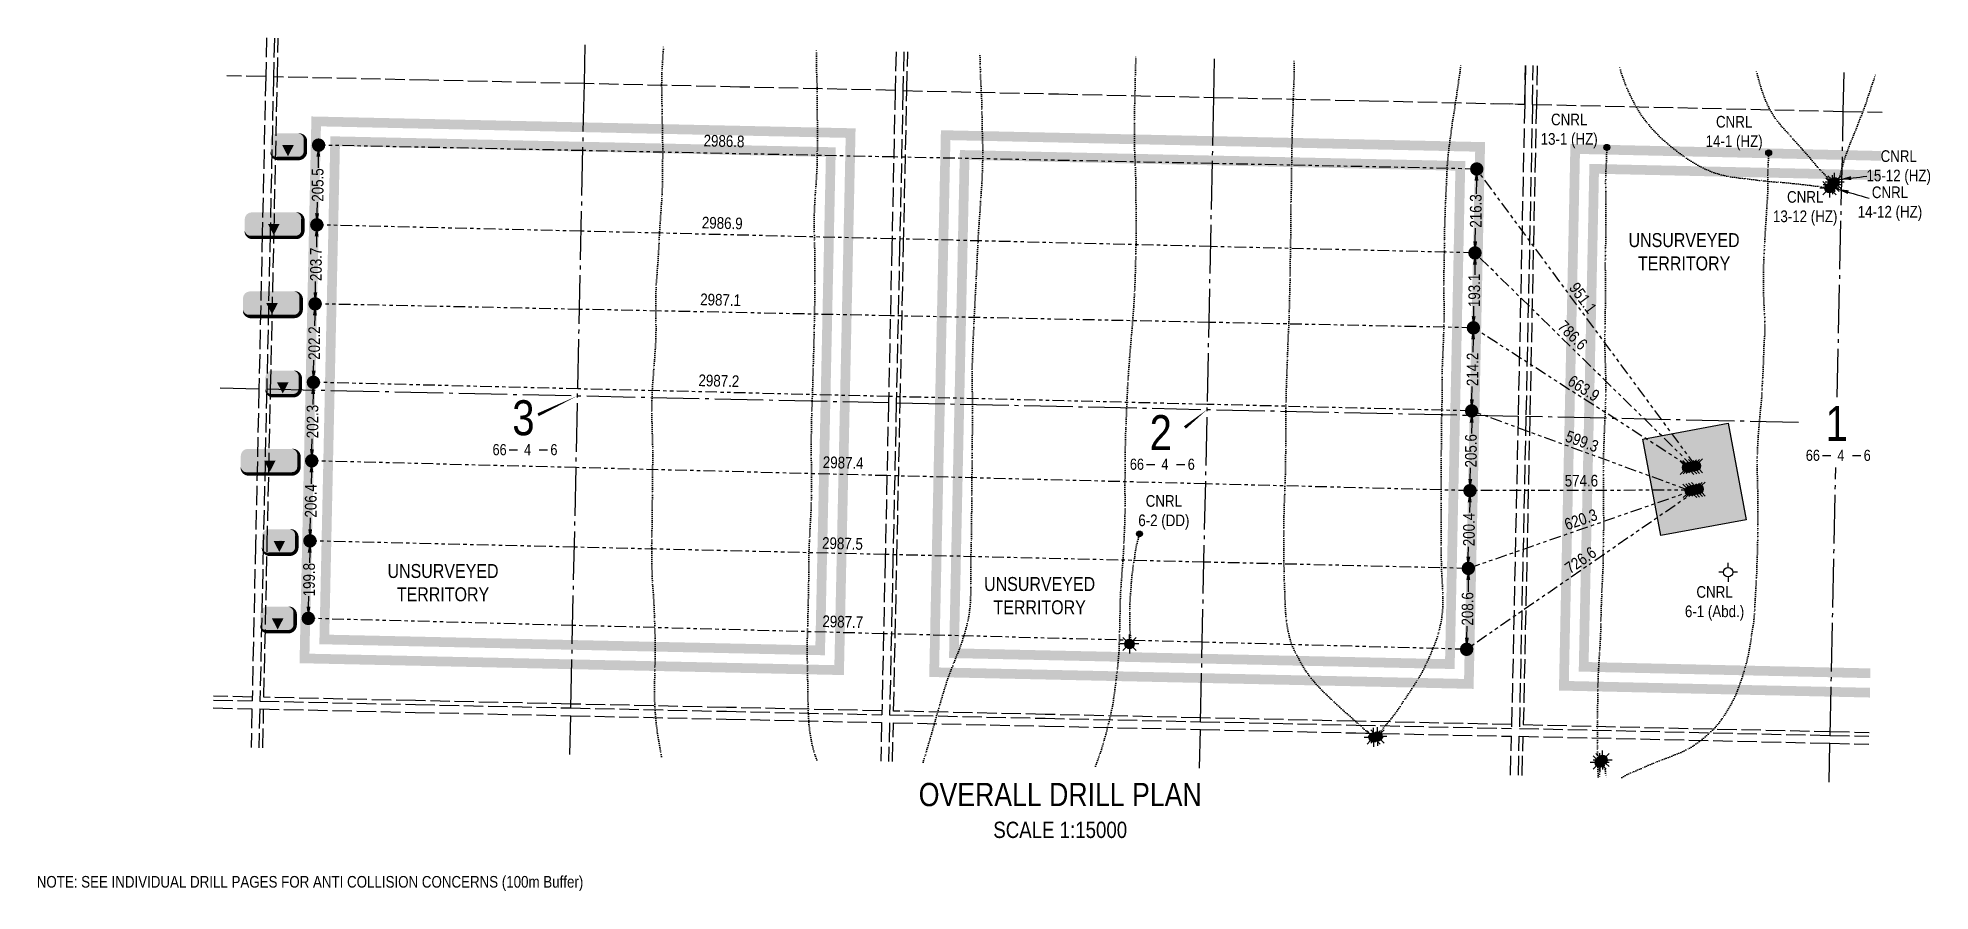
# Model space of a CAD drawing. Extents: x 401306 to 418331, y 6045711 to 6071172.
# Drawn here: x 413450 to 418327, y 6068974 to 6071172 of the extents above; entities that cross this region are included whole.
import ezdxf
from ezdxf.enums import TextEntityAlignment as Align

# ---------------------------------------------------------------- set-up
doc = ezdxf.new("R2018")
doc.units = 0
doc.header["$LTSCALE"] = 5
doc.header["$PDSIZE"] = 0.5
for name, pattern in [('foc-DOT', [1, 0.2, -0.8]), ('foc-DRILLPATH', [14.75, 6, -1.75, 1.75, -1.75, 1.75, -1.75]), ('foc-QUARTERLINE', [33, 25, -3, 2, -3]), ('foc-UNSURVEYED', [12.5, 10, -2.5])]:
    doc.linetypes.add(name, pattern=pattern)
doc.layers.get('Defpoints').update_dxf_attribs({"color": 9})
for name, color, linetype in [('10', 1, 'Continuous'), ('9', 3, 'Continuous'), ('AS-DRILL-T', 8, 'Continuous'), ('AS-TARGET-GAS-H', 181, 'Continuous'), ('AS-TARGET-OIL-H', 131, 'Continuous'), ('C-SYMBOL', 7, 'Continuous'), ('DETAIL-HZ-Existing', 8, 'foc-DOT'), ('DETAIL-T', 7, 'Continuous'), ('DRILL-T', 8, 'Continuous'), ('F-WS-S', 8, 'Continuous'), ('L-BD', 7, 'Continuous'), ('L-BD1', 253, 'Continuous'), ('L-MON', 1, 'Continuous'), ('L-QSEC', 8, 'foc-QUARTERLINE'), ('L-SECLBL', 7, 'Continuous'), ('L-USEC', 7, 'foc-UNSURVEYED'), ('P-BUFFER-PURPLE-T', 187, 'Continuous'), ('P-PDRILLPATH', 12, 'foc-DRILLPATH'), ('P-PROPOSED', 10, 'Continuous'), ('P-PROPOSED-H', 21, 'Continuous')]:
    doc.layers.add(name, color=color, linetype=linetype)
doc.styles.add('1 to 15k', font='ARIALN.TTF', dxfattribs={"height": 30})
doc.styles.add('80CG', font='ARIALN.TTF', dxfattribs={"height": 10})
doc.styles.add('80L', font='ARIALN.TTF', dxfattribs={"height": 10})
doc.styles.add('SIMPLEX', font='ARIALN.TTF')
doc.styles.get("Standard").update_dxf_attribs({"font": 'ARIALN.TTF'})
doc.dimstyles.new('Compass 15 000', dxfattribs={"dimscale": 5, "dimtxt": 30, "dimasz": 6, "dimexe": 0.2, "dimexo": 0.0625, "dimgap": 0.5, "dimtad": 0, "dimtih": 1, "dimtoh": 1, "dimdec": 1, "dimzin": 0, "dimdsep": 46, "dimtxsty": '1 to 15k', "dimcen": 0.1, "dimse1": 1, "dimse2": 1, "dimclrd": 256, "dimclrt": 256, "dimaunit": 1, "dimadec": 4, "dimazin": 0, "dimtfac": 0.06, "dimtdec": 1, "dimtofl": 0, "dimtmove": 0, "dimatfit": 1, "dimfxl": 0.2, "dimtolj": 1, "dimtzin": 0, "dimlwd": -1, "dimarcsym": 0})
doc.dimstyles.new('Compass 5 000', dxfattribs={"dimscale": 5, "dimtxt": 9, "dimasz": 2, "dimexe": 0.2, "dimexo": 0.0625, "dimgap": 0.5, "dimtad": 0, "dimtih": 1, "dimtoh": 1, "dimzin": 0, "dimdsep": 46, "dimtxsty": '80CG', "dimcen": 0.1, "dimse1": 1, "dimse2": 1, "dimclrd": 256, "dimclrt": 256, "dimaunit": 1, "dimadec": 4, "dimazin": 0, "dimtfac": 0.06, "dimtofl": 0, "dimtmove": 0, "dimatfit": 1, "dimfxl": 0.2, "dimtolj": 1, "dimtzin": 0, "dimlwd": -1, "dimarcsym": 0})

msp = doc.modelspace()

# ---------------------------------------------------------------- texts
at = {"layer": 'DETAIL-HZ-Existing', "char_height": 30, "attachment_point": 1, "style": '80L'}
for s, insert in [('\\pxqc;CNRL\\P13-1 (HZ)', (417314.424, 6070976.882)), ('\\pxqc;CNRL\\P14-1 (HZ)', (417739.579, 6070971.093)), ('\\pxqc;CNRL\\P13-12 (HZ)', (417922.668, 6070777.479)), ('\\pxqc;CNRL\\P6-2 (DD)', (416269.814, 6069994.247)), ('\\pxqc;CNRL\\P6-1 (Abd.)', (417689.111, 6069759.884))]:
    msp.add_mtext_dynamic_manual_height_columns(s, width=164.3382, gutter_width=150, heights=[0], dxfattribs=dict(at, insert=insert))
at = {"layer": 'DETAIL-T', "color": 3, "insert": (415722.779, 6069252.904), "char_height": 59.97519, "width": 724.14767, "attachment_point": 1, "style": '80CG'}
msp.add_mtext('\\pxqc;OVERALL DRILL PLAN\\P{\\H0.7x;SCALE 1:15000}', dxfattribs=at)
at = {"layer": 'DRILL-T', "char_height": 30, "attachment_point": 1, "style": '80L'}
for s, insert in [('\\pxqc;CNRL\\P15-12 (HZ)', (418163.805, 6070882.575)), ('\\pxqc;CNRL\\P14-12 (HZ)', (418141.202, 6070789.353))]:
    msp.add_mtext_dynamic_manual_height_columns(s, width=164.3382, gutter_width=150, heights=[0], dxfattribs=dict(at, insert=insert))
at = {"layer": 'L-BD', "style": '80L'}
for s, rotation, p in [('2986.8', 358.5246, (415218.394, 6070906.362)), ('2986.9', 358.5246, (415213.906, 6070695.112)), ('2987.1', 358.5246, (415209.634, 6070497.342)), ('2987.2', 358.5246, (415205.208, 6070288.779)), ('2987.4', 358.5246, (415525.633, 6070077.851)), ('2987.5', 358.4714, (415523.741, 6069869.666)), ('2987.7', 358.4714, (415524.481, 6069668.049))]:
    msp.add_text(s, height=29.9876, rotation=rotation, dxfattribs=at).set_placement(p, align=Align.MIDDLE)
at = {"layer": 'L-BD', "insert": (413447.166, 6069013.045), "char_height": 29.9876, "attachment_point": 1, "style": '80L'}
msp.add_mtext_dynamic_manual_height_columns('NOTE: SEE INDIVIDUAL DRILL PAGES FOR ANTI COLLISION CONCERNS (100m Buffer)', width=2034.56897, gutter_width=149.938, heights=[0], dxfattribs=at)
at = {"layer": 'L-BD1'}
for s, rotation, p in [('951.1', 306.420937, (417432.289, 6070502.107)), ('786.6', 315.58896, (417405.638, 6070406.2)), ('663.9', 327.287243, (417434.07, 6070269.498)), ('599.3', 339.925526, (417429.839, 6070132.895)), ('574.6', 0.117344, (417428.083, 6070031.441)), ('620.3', 19.093042, (417426.574, 6069931.463)), ('726.6', 34.619527, (417425.778, 6069826.766))]:
    msp.add_text(s, height=29.9876, rotation=rotation, dxfattribs=at).set_placement(p, align=Align.MIDDLE_CENTER)

# ---------------------------------------------------------------- blocks, each defined once
blk = doc.blocks.new('L-SECLBL')
at = {"layer": '9', "color": 7}
for p, q in [((-5.1, -27.8), (-12.3, -27.8)), ((20.7, -27.8), (13.5, -27.8))]:
    blk.add_line(p, q, dxfattribs=at)
at = {"layer": '10', "color": 2, "style": 'SIMPLEX'}
blk.add_attdef('SEC', text='', height=30, dxfattribs=at).set_placement((0, 0), align=Align.MIDDLE)
at = {"layer": '10', "color": 5, "style": '80L'}
blk.add_attdef('TWP', text='', height=9.5, dxfattribs=at).set_placement((-14.4, -27.4), align=Align.MIDDLE_RIGHT)
blk.add_attdef('RGE', text='', height=9.5, dxfattribs=at).set_placement((3.6, -27.4), align=Align.MIDDLE_CENTER)
blk.add_attdef('MER', text='', height=9.5, dxfattribs=at).set_placement((23.2, -27.4), align=Align.MIDDLE_LEFT)
blk = doc.blocks.new('Gabd')
for p, q in [((-0.81, 0), (-1.62, 0)), ((0, 0.81), (0, 1.62)), ((1.62, 0), (0.81, 0)), ((0, -0.81), (0, -1.62))]:
    blk.add_line(p, q)
blk.add_circle((0, 0), 0.8)
blk = doc.blocks.new('WC')
at = {"layer": 'L-MON'}
h = blk.add_hatch(color=255, dxfattribs=at)
h.dxf.hatch_style = 1
edge = h.paths.add_edge_path()
edge.add_arc((0, 0), 0.9, 0, 360)
at = {"layer": 'L-MON', "color": 240, "flags": 128}
for points in [[(-0.62, 0.5), (-1.23, 1.12)], [(0.52, 0.61), (1.13, 1.21)], [(-1.18, -1.18), (-0.56, -0.57)], [(1.16, -1.18), (0.56, -0.57)]]:
    blk.add_lwpolyline(points, dxfattribs=at)
at = {"layer": 'L-MON', "color": 240}
for radius in [0.8, 0.373]:
    blk.add_circle((0, 0), radius, dxfattribs=at)
blk = doc.blocks.new('BH-Existing')
at = {"layer": 'AS-DRILL-T'}
h = blk.add_hatch(color=256, dxfattribs=at)
h.dxf.hatch_style = 1
edge = h.paths.add_edge_path()
edge.add_arc((0, 0), 0.5, 0, 360)
blk.add_circle((0, 0), 0.5, dxfattribs=at)
blk = doc.blocks.new('GAS')
h = blk.add_hatch(color=255)
h.dxf.hatch_style = 1
edge = h.paths.add_edge_path()
edge.add_arc((0, 0), 0.9, 0, 360)
for p, q in [((-0.81, 0), (-1.62, 0)), ((-0.57, 0.57), (-1.14, 1.14)), ((0, 0.81), (0, 1.62)), ((0.57, 0.57), (1.14, 1.14)), ((1.62, 0), (0.81, 0)), ((-0.57, -0.57), (-1.14, -1.14)), ((0, -0.81), (0, -1.62)), ((1.14, -1.14), (0.57, -0.57))]:
    blk.add_line(p, q)
blk.add_circle((0, 0), 0.8)
blk = doc.blocks.new('plbh')
at = {"layer": 'L-MON'}
h = blk.add_hatch(color=255, dxfattribs=at)
h.dxf.hatch_style = 1
edge = h.paths.add_edge_path()
edge.add_arc((0, 0), 1.16, 0, 360)
h = blk.add_hatch(color=256, dxfattribs=at)
h.dxf.hatch_style = 1
h.paths.add_polyline_path([(-0.96, 0, 1), (0.96, 0, 1)])
h.paths.add_polyline_path([(0.91, 0, -1), (-0.91, 0, -1)], flags=16)
h.paths.add_polyline_path([(0.45, 0, -1), (-0.45, 0, -1)], flags=0)
h = blk.add_hatch(color=256, dxfattribs=at)
h.dxf.hatch_style = 1
h.paths.add_polyline_path([(-0.45, 0, 1), (0.45, 0, 1)])
h.paths.add_polyline_path([(0.4, 0, -1), (-0.4, 0, -1)], flags=16)
at = {"layer": 'L-MON', "color": 240}
for radius in [0.96, 0.91, 0.45, 0.4]:
    blk.add_circle((0, 0), radius, dxfattribs=at)
blk = doc.blocks.new('*U84')
h = blk.add_hatch(color=254)
edge = h.paths.add_edge_path()
edge.add_line((-9, -11.5), (9, -11.5))
edge.add_arc((9, -5.5), 6, 270, 360)
edge.add_line((15, -5.5), (15, 4))
edge.add_arc((9, 4), 6, 0, 90)
edge.add_line((9, 10), (-9, 10))
edge.add_arc((-9, 4), 6, 90, 180)
edge.add_line((-15, 4), (-15, -5.5))
edge.add_arc((-9, -5.5), 6, 180, 270)
at = {"color": 1, "flags": 128}
blk.add_lwpolyline([(-9, -11.5, 3, 3, 0), (9, -11.5, 3, 3, 0.414214), (15, -5.5, 3, 3, 0), (15, 4, 3, 0, 0.414214), (9, 10, 0, 0, 0), (-9, 10, 0, 0, 0.414214), (-15, 4, 0, 0, 0), (-15, -5.5, 0, 3, 0.414214)], format="xyseb", close=True, dxfattribs=at)
blk.add_lwpolyline([(0, -9.6, 0, 10, 0), (0, 0, 5, 5, 0)], format="xyseb", dxfattribs=at)
at = {"color": 1, "lineweight": 30, "flags": 104}
blk.add_attdef('ENTER_TEXT', text='', height=10, dxfattribs=at).set_placement((-0.3, 0), align=Align.MIDDLE_CENTER)
blk = doc.blocks.new('*U85')
h = blk.add_hatch(color=254)
edge = h.paths.add_edge_path()
edge.add_line((-19, -11.5), (19, -11.5))
edge.add_arc((19, -5.5), 6, 270, 360)
edge.add_line((25, -5.5), (25, 4))
edge.add_arc((19, 4), 6, 0, 90)
edge.add_line((19, 10), (-19, 10))
edge.add_arc((-19, 4), 6, 90, 180)
edge.add_line((-25, 4), (-25, -5.5))
edge.add_arc((-19, -5.5), 6, 180, 270)
at = {"color": 1, "flags": 128}
blk.add_lwpolyline([(-19, -11.5, 3, 3, 0), (19, -11.5, 3, 3, 0.414214), (25, -5.5, 3, 3, 0), (25, 4, 3, 0, 0.414214), (19, 10, 0, 0, 0), (-19, 10, 0, 0, 0.414214), (-25, 4, 0, 0, 0), (-25, -5.5, 0, 3, 0.414214)], format="xyseb", close=True, dxfattribs=at)
blk.add_lwpolyline([(0, -9.6, 0, 10, 0), (0, 0, 5, 5, 0)], format="xyseb", dxfattribs=at)
at = {"color": 1, "lineweight": 30, "flags": 104}
blk.add_attdef('ENTER_TEXT', text='', height=10, dxfattribs=at).set_placement((-0.3, 0), align=Align.MIDDLE_CENTER)
blk = doc.blocks.new('*D86')
at = {"transparency": 16777216}
for p, q in [((414150.6, 6069846.3), (414150.1, 6069819.4)), ((414147.6, 6069706.7), (414148.2, 6069733.6))]:
    blk.add_line(p, q, dxfattribs=at)
for points in [[(414145.6, 6069846.4), (414155.6, 6069846.2), (414151.3, 6069876.3)], [(414142.6, 6069706.8), (414152.6, 6069706.6), (414147, 6069676.7)]]:
    blk.add_solid(points, dxfattribs=at)
at = {"layer": 'Defpoints', "color": 0, "transparency": 16777216}
for p in [(414151.3, 6069876.3), (414151.3, 6069876.3), (414147, 6069676.7)]:
    blk.add_point(p, dxfattribs=at)
at = {"transparency": 16777216, "insert": (414149.1, 6069776.5), "char_height": 30, "attachment_point": 5, "rotation": 90, "style": '1 to 15k'}
blk.add_mtext('\\A1;199.8', dxfattribs=at)
blk = doc.blocks.new('*D87')
at = {"transparency": 16777216}
for p, q in [((414155.1, 6070052.6), (414154.5, 6070023.6)), ((414152, 6069906.3), (414152.6, 6069935.3))]:
    blk.add_line(p, q, dxfattribs=at)
for points in [[(414150.1, 6070052.7), (414160.1, 6070052.5), (414155.8, 6070082.6)], [(414147, 6069906.4), (414157, 6069906.2), (414151.3, 6069876.3)]]:
    blk.add_solid(points, dxfattribs=at)
at = {"layer": 'Defpoints', "color": 0, "transparency": 16777216}
for p in [(414155.8, 6070082.6), (414155.8, 6070082.6), (414151.3, 6069876.3)]:
    blk.add_point(p, dxfattribs=at)
at = {"transparency": 16777216, "insert": (414153.5, 6069979.5), "char_height": 30, "attachment_point": 5, "rotation": 90, "style": '1 to 15k'}
blk.add_mtext('\\A1;206.4', dxfattribs=at)
blk = doc.blocks.new('*D88')
at = {"transparency": 16777216}
for p, q in [((414159.5, 6070254.8), (414159, 6070227.9)), ((414156.4, 6070112.6), (414157, 6070139.5))]:
    blk.add_line(p, q, dxfattribs=at)
for points in [[(414154.5, 6070254.9), (414164.5, 6070254.7), (414160.2, 6070284.8)], [(414151.4, 6070112.7), (414161.4, 6070112.5), (414155.8, 6070082.6)]]:
    blk.add_solid(points, dxfattribs=at)
at = {"layer": 'Defpoints', "color": 0, "transparency": 16777216}
for p in [(414160.2, 6070284.8), (414160.2, 6070284.8), (414155.8, 6070082.6)]:
    blk.add_point(p, dxfattribs=at)
at = {"transparency": 16777216, "insert": (414158, 6070183.7), "char_height": 30, "attachment_point": 5, "rotation": 90, "style": '1 to 15k'}
blk.add_mtext('\\A1;202.3', dxfattribs=at)
blk = doc.blocks.new('*D89')
at = {"transparency": 16777216}
for p, q in [((414163.9, 6070456.9), (414163.4, 6070430)), ((414160.8, 6070314.8), (414161.4, 6070341.7))]:
    blk.add_line(p, q, dxfattribs=at)
for points in [[(414158.9, 6070457), (414168.9, 6070456.8), (414164.6, 6070486.9)], [(414155.9, 6070314.9), (414165.8, 6070314.7), (414160.2, 6070284.8)]]:
    blk.add_solid(points, dxfattribs=at)
at = {"layer": 'Defpoints', "color": 0, "transparency": 16777216}
for p in [(414164.6, 6070486.9), (414164.6, 6070486.9), (414160.2, 6070284.8)]:
    blk.add_point(p, dxfattribs=at)
at = {"transparency": 16777216, "insert": (414162.4, 6070385.8), "char_height": 30, "attachment_point": 5, "rotation": 90, "style": '1 to 15k'}
blk.add_mtext('\\A1;202.2', dxfattribs=at)
blk = doc.blocks.new('*D90')
at = {"transparency": 16777216}
for p, q in [((414168.4, 6070660.5), (414167.8, 6070632.9)), ((414165.3, 6070516.9), (414165.9, 6070544.5))]:
    blk.add_line(p, q, dxfattribs=at)
for points in [[(414163.4, 6070660.6), (414173.4, 6070660.4), (414169, 6070690.5)], [(414160.3, 6070517), (414170.2, 6070516.8), (414164.6, 6070486.9)]]:
    blk.add_solid(points, dxfattribs=at)
at = {"layer": 'Defpoints', "color": 0, "transparency": 16777216}
for p in [(414169, 6070690.5), (414169, 6070690.5), (414164.6, 6070486.9)]:
    blk.add_point(p, dxfattribs=at)
at = {"transparency": 16777216, "insert": (414166.8, 6070588.7), "char_height": 30, "attachment_point": 5, "rotation": 90, "style": '1 to 15k'}
blk.add_mtext('\\A1;203.7', dxfattribs=at)
blk = doc.blocks.new('*D91')
at = {"transparency": 16777216}
for p, q in [((414172.8, 6070865.8), (414172.2, 6070837.4)), ((414169.7, 6070720.5), (414170.3, 6070748.8))]:
    blk.add_line(p, q, dxfattribs=at)
for points in [[(414167.9, 6070865.9), (414177.8, 6070865.7), (414173.5, 6070895.8)], [(414164.7, 6070720.6), (414174.7, 6070720.4), (414169, 6070690.5)]]:
    blk.add_solid(points, dxfattribs=at)
at = {"layer": 'Defpoints', "color": 0, "transparency": 16777216}
for p in [(414173.5, 6070895.8), (414173.5, 6070895.8), (414169, 6070690.5)]:
    blk.add_point(p, dxfattribs=at)
at = {"transparency": 16777216, "insert": (414171.3, 6070793.1), "char_height": 30, "attachment_point": 5, "rotation": 90, "style": '1 to 15k'}
blk.add_mtext('\\A1;205.5', dxfattribs=at)
blk = doc.blocks.new('*D92')
at = {"transparency": 16777216}
for p, q in [((417157.7, 6070804.3), (417157, 6070770.4)), ((417154.5, 6070648.1), (417155.2, 6070682))]:
    blk.add_line(p, q, dxfattribs=at)
for points in [[(417152.7, 6070804.4), (417162.7, 6070804.2), (417158.3, 6070834.3)], [(417149.5, 6070648.2), (417159.5, 6070648), (417153.8, 6070618.1)]]:
    blk.add_solid(points, dxfattribs=at)
at = {"layer": 'Defpoints', "color": 0, "transparency": 16777216}
for p in [(417158.3, 6070834.3), (417158.3, 6070834.3), (417153.8, 6070618.1)]:
    blk.add_point(p, dxfattribs=at)
at = {"transparency": 16777216, "insert": (417156.1, 6070726.2), "char_height": 30, "attachment_point": 5, "rotation": 90, "style": '1 to 15k'}
blk.add_mtext('\\A1;216.3', dxfattribs=at)
blk = doc.blocks.new('*D93')
at = {"transparency": 16777216}
for p, q in [((417153.7, 6070588.1), (417153.1, 6070562.1)), ((417150.5, 6070455.2), (417151.1, 6070481.2))]:
    blk.add_line(p, q, dxfattribs=at)
for points in [[(417148.7, 6070588.2), (417158.7, 6070588), (417154.5, 6070618.1)], [(417145.5, 6070455.3), (417155.5, 6070455), (417149.8, 6070425.2)]]:
    blk.add_solid(points, dxfattribs=at)
at = {"layer": 'Defpoints', "color": 0, "transparency": 16777216}
for p in [(417154.5, 6070618.1), (417154.5, 6070618.1), (417149.8, 6070425.2)]:
    blk.add_point(p, dxfattribs=at)
at = {"transparency": 16777216, "insert": (417152.1, 6070521.6), "char_height": 30, "attachment_point": 5, "rotation": 90, "style": '1 to 15k'}
blk.add_mtext('\\A1;193.1', dxfattribs=at)
blk = doc.blocks.new('*D94')
at = {"transparency": 16777216}
for p, q in [((417149.1, 6070395.2), (417148.4, 6070362.3)), ((417145.9, 6070241.1), (417146.6, 6070274))]:
    blk.add_line(p, q, dxfattribs=at)
for points in [[(417144.1, 6070395.3), (417154.1, 6070395.1), (417149.7, 6070425.2)], [(417140.9, 6070241.2), (417150.9, 6070241), (417145.3, 6070211.1)]]:
    blk.add_solid(points, dxfattribs=at)
at = {"layer": 'Defpoints', "color": 0, "transparency": 16777216}
for p in [(417149.7, 6070425.2), (417149.7, 6070425.2), (417145.3, 6070211.1)]:
    blk.add_point(p, dxfattribs=at)
at = {"transparency": 16777216, "insert": (417147.5, 6070318.1), "char_height": 30, "attachment_point": 5, "rotation": 90, "style": '1 to 15k'}
blk.add_mtext('\\A1;214.2', dxfattribs=at)
blk = doc.blocks.new('*D95')
at = {"transparency": 16777216}
for p, q in [((417145.3, 6070181.1), (417144.6, 6070152.6)), ((417141.7, 6070035.7), (417142.4, 6070064.2))]:
    blk.add_line(p, q, dxfattribs=at)
for points in [[(417140.3, 6070181.2), (417150.3, 6070181), (417146, 6070211.1)], [(417136.7, 6070035.8), (417146.7, 6070035.6), (417140.9, 6070005.7)]]:
    blk.add_solid(points, dxfattribs=at)
at = {"layer": 'Defpoints', "color": 0, "transparency": 16777216}
for p in [(417146, 6070211.1), (417146, 6070211.1), (417140.9, 6070005.7)]:
    blk.add_point(p, dxfattribs=at)
at = {"transparency": 16777216, "insert": (417143.5, 6070108.4), "char_height": 30, "attachment_point": 5, "rotation": 90, "style": '1 to 15k'}
blk.add_mtext('\\A1;205.6', dxfattribs=at)
blk = doc.blocks.new('*D96')
at = {"transparency": 16777216}
for p, q in [((417140.2, 6069975.7), (417139.5, 6069949.8)), ((417136.6, 6069835.4), (417137.2, 6069861.4))]:
    blk.add_line(p, q, dxfattribs=at)
for points in [[(417135.2, 6069975.8), (417145.2, 6069975.6), (417140.9, 6070005.7)], [(417131.6, 6069835.6), (417141.6, 6069835.3), (417135.8, 6069805.5)]]:
    blk.add_solid(points, dxfattribs=at)
at = {"layer": 'Defpoints', "color": 0, "transparency": 16777216}
for p in [(417140.9, 6070005.7), (417141.9, 6070005.7), (417136.7, 6069805.4)]:
    blk.add_point(p, dxfattribs=at)
at = {"transparency": 16777216, "insert": (417138.4, 6069905.6), "char_height": 30, "attachment_point": 5, "rotation": 90, "style": '1 to 15k'}
blk.add_mtext('\\A1;200.4', dxfattribs=at)
blk = doc.blocks.new('*D97')
at = {"transparency": 16777216}
for p, q in [((417136.6, 6069775.4), (417135.9, 6069745.4)), ((417133, 6069627), (417133.8, 6069657))]:
    blk.add_line(p, q, dxfattribs=at)
for points in [[(417131.6, 6069775.5), (417141.6, 6069775.3), (417137.3, 6069805.4)], [(417128, 6069627.1), (417138, 6069626.9), (417132.3, 6069597)]]:
    blk.add_solid(points, dxfattribs=at)
at = {"layer": 'Defpoints', "color": 0, "transparency": 16777216}
for p in [(417137.3, 6069805.4), (417137.3, 6069805.4), (417132.3, 6069597)]:
    blk.add_point(p, dxfattribs=at)
at = {"transparency": 16777216, "insert": (417134.8, 6069701.2), "char_height": 30, "attachment_point": 5, "rotation": 90, "style": '1 to 15k'}
blk.add_mtext('\\A1;208.6', dxfattribs=at)

# ---------------------------------------------------------------- dimensions: what is measured, and where the dimension line sits
for p1, p2, distance, text, picture, middle in [((414169.031, 6070690.477), (414173.503, 6070895.797), 0, '205.5', '*D91', (414171.267, 6070793.137)), ((417153.837, 6070618.12), (417158.291, 6070834.301), 0, '216.3', '*D92', (417156.064, 6070726.211)), ((414164.598, 6070486.891), (414169.031, 6070690.477), 0, '203.7', '*D90', (414166.814, 6070588.684)), ((417149.773, 6070425.167), (417154.451, 6070618.105), 0, '193.1', '*D93', (417152.112, 6070521.636)), ((414160.196, 6070284.801), (414164.598, 6070486.891), 0, '202.2', '*D89', (414162.397, 6070385.846)), ((417145.266, 6070211.13), (417149.692, 6070425.169), 0, '214.2', '*D94', (417147.479, 6070318.149)), ((414155.793, 6070082.592), (414160.196, 6070284.801), 0, '202.3', '*D88', (414157.995, 6070183.696)), ((417140.941, 6070005.707), (417146.011, 6070211.112), 0, '205.6', '*D95', (417143.476, 6070108.41)), ((414151.301, 6069876.331), (414155.793, 6070082.592), 0, '206.4', '*D87', (414153.547, 6069979.461)), ((417136.725, 6069805.434), (417141.882, 6070005.683), 0.941, '200.4', '*D96', (417138.362, 6069905.583)), ((414146.952, 6069676.667), (414151.301, 6069876.331), 0, '199.8', '*D86', (414149.127, 6069776.499)), ((417132.336, 6069596.998), (417137.286, 6069805.421), 0, '208.6', '*D97', (417134.811, 6069701.209))]:
    dim = msp.add_aligned_dim(p1=p1, p2=p2, distance=distance, text=text, dimstyle='Compass 15 000')
    dim.commit()
    dim.dimension.update_dxf_attribs({"geometry": picture, "text_midpoint": middle, "text_rotation": 90})

# ---------------------------------------------------------------- hatches: boundary and pattern name
at = {"layer": 'AS-TARGET-GAS-H'}
h = msp.add_hatch(color=256, dxfattribs=at)
h.dxf.hatch_style = 1
h.paths.add_polyline_path([(414228.434, 6070893.074), (415480.898, 6070865.704), (415453.953, 6069607.187), (414201.027, 6069634.566)], flags=16)
h.paths.add_polyline_path([(414203.994, 6070918.603), (415506.417, 6070890.142), (415478.402, 6069581.657), (414175.499, 6069610.128)])
h = msp.add_hatch(color=256, dxfattribs=at)
h.dxf.hatch_style = 1
h.paths.add_polyline_path([(415826.325, 6070883.147), (417128.825, 6070854.644), (417101.287, 6069546.164), (415798.31, 6069574.663)])
h.paths.add_polyline_path([(415850.774, 6070857.616), (417103.315, 6070830.207), (417076.829, 6069571.695), (415823.829, 6069599.101)], flags=16)
h = msp.add_hatch(color=256, dxfattribs=at)
h.dxf.hatch_style = 1
h.paths.add_polyline_path([(418199.146, 6070805.668), (417473.19, 6070821.975), (417446.703, 6069564.094), (418173.141, 6069547.748), (418172.579, 6069522.765), (417421.194, 6069539.672), (417448.732, 6070847.52), (418199.707, 6070830.651)], flags=17)
at = {"layer": 'AS-TARGET-OIL-H'}
h = msp.add_hatch(color=256, dxfattribs=at)
h.dxf.hatch_style = 1
h.paths.add_polyline_path([(414228.434, 6070893.074), (415480.898, 6070865.704), (415453.953, 6069607.187), (414201.027, 6069634.566)], flags=0)
h.paths.add_polyline_path([(414203.994, 6070918.603), (415506.417, 6070890.142), (415478.402, 6069581.657), (414175.499, 6069610.128)], flags=0)
h.paths.add_polyline_path([(414179.555, 6070944.133), (415531.936, 6070914.58), (415502.851, 6069556.127), (414149.972, 6069585.69)], flags=16)
h.paths.add_polyline_path([(414155.115, 6070969.663), (415557.454, 6070939.018), (415527.3, 6069530.598), (414124.444, 6069561.252)])
h = msp.add_hatch(color=256, dxfattribs=at)
h.dxf.hatch_style = 1
h.paths.add_polyline_path([(415850.774, 6070857.616), (417103.315, 6070830.207), (417076.829, 6069571.695), (415823.829, 6069599.101)], flags=0)
h.paths.add_polyline_path([(415826.325, 6070883.147), (417128.825, 6070854.644), (417101.287, 6069546.164), (415798.31, 6069574.663)], flags=0)
h.paths.add_polyline_path([(415801.876, 6070908.678), (417154.334, 6070879.081), (417125.744, 6069520.634), (415772.792, 6069550.226)], flags=16)
h.paths.add_polyline_path([(415777.428, 6070934.208), (417179.844, 6070903.519), (417150.202, 6069495.103), (415747.273, 6069525.788)])
h = msp.add_hatch(color=256, dxfattribs=at)
h.dxf.hatch_style = 1
h.paths.add_polyline_path([(418200.268, 6070855.634), (417424.275, 6070873.065), (417395.685, 6069515.25), (418172.017, 6069497.781), (418171.455, 6069472.798), (417370.175, 6069490.828), (417399.818, 6070898.611), (418200.829, 6070880.618)])
at = {"layer": 'P-PROPOSED-H'}
h = msp.add_hatch(color=256, dxfattribs=at)
h.dxf.hatch_style = 1
h.paths.add_polyline_path([(417632.737, 6069890.185), (417852.524, 6069930.796), (417806.61, 6070179.285), (417586.823, 6070138.674)])

# ---------------------------------------------------------------- linework, layer by layer
at = {"layer": 'DETAIL-HZ-Existing', "flags": 128}
for points in [[(415057.478, 6069320.796), (415055.242, 6069331.219), (415051.775, 6069350.078), (415048.687, 6069368.908), (415045.923, 6069387.912), (415043.679, 6069406.874), (415041.922, 6069425.736), (415040.554, 6069444.96), (415039.682, 6069464.023), (415039.31, 6069483.105), (415039.369, 6069502.188), (415039.636, 6069521.227), (415040.115, 6069540.291), (415040.417, 6069550.197), (415040.613, 6069559.335), (415040.813, 6069578.505), (415040.872, 6069597.608), (415040.812, 6069616.744), (415040.563, 6069635.923), (415040.076, 6069655.218), (415039.408, 6069674.497), (415038.657, 6069693.597), (415037.818, 6069712.8), (415036.805, 6069731.836), (415035.383, 6069750.901), (415034.003, 6069770.035), (415033.17, 6069789.057), (415032.691, 6069808.261), (415032.39, 6069827.372), (415032.091, 6069846.553), (415031.919, 6069865.631), (415032.192, 6069884.93), (415032.791, 6069904.021), (415033.27, 6069923.105), (415033.429, 6069942.226), (415033.469, 6069961.36), (415033.668, 6069980.43), (415033.998, 6069999.577), (415034.168, 6070018.738), (415034.199, 6070037.942), (415034.337, 6070057.013), (415034.556, 6070076.113), (415034.707, 6070095.304), (415034.666, 6070114.409), (415034.265, 6070133.512), (415033.674, 6070152.609), (415033.103, 6070171.696), (415032.563, 6070190.882), (415032.354, 6070210.061), (415032.483, 6070229.142), (415032.922, 6070248.247), (415033.742, 6070267.374), (415034.92, 6070286.453), (415036.349, 6070305.517), (415037.879, 6070324.669), (415039.378, 6070343.741), (415040.817, 6070362.845), (415042.066, 6070381.902), (415042.871, 6070400.829), (415043.192, 6070420.017), (415043.05, 6070439.084), (415042.788, 6070458.144), (415042.718, 6070477.27), (415042.737, 6070496.374), (415042.957, 6070515.504), (415043.686, 6070534.613), (415044.936, 6070553.75), (415046.394, 6070572.793), (415047.874, 6070591.946), (415049.184, 6070611.052), (415050.206, 6070630.285), (415051.145, 6070649.359), (415052.165, 6070668.542), (415053.253, 6070687.573), (415054.525, 6070706.8), (415055.904, 6070725.865), (415057.284, 6070745), (415058.503, 6070764.088), (415059.361, 6070783.154), (415059.83, 6070802.238), (415060.03, 6070821.408), (415060.166, 6070840.35), (415060.275, 6070859.452), (415060.377, 6070878.704), (415060.345, 6070897.759), (415060.076, 6070916.469), (415059.687, 6070935.662), (415059.338, 6070954.874), (415059.063, 6070974.244), (415058.747, 6070993.575), (415058.316, 6071012.699), (415057.873, 6071031.703), (415057.645, 6071050.962), (415057.972, 6071069.959), (415058.811, 6071089.056), (415059.832, 6071108.218), (415060.953, 6071127.429), (415062.325, 6071146.664), (415062.563, 6071149.653)], [(415457.518, 6069312.059), (415457.031, 6069313.318), (415450.956, 6069331.392), (415445.889, 6069349.805), (415441.999, 6069368.522), (415439.127, 6069387.608), (415437.196, 6069406.704), (415436.033, 6069425.763), (415435.304, 6069444.933), (415434.781, 6069463.989), (415434.43, 6069483.081), (415434.208, 6069502.14), (415433.95, 6069521.39), (415433.638, 6069540.461), (415433.618, 6069541.852), (415433.267, 6069559.543), (415432.805, 6069578.617), (415432.544, 6069597.727), (415432.785, 6069616.917), (415433.423, 6069635.967), (415434.042, 6069655.088), (415434.511, 6069674.173), (415434.921, 6069693.298), (415435.34, 6069712.394), (415435.759, 6069731.499), (415436.178, 6069750.625), (415436.568, 6069769.761), (415436.869, 6069788.929), (415436.878, 6069808.033), (415436.749, 6069827.23), (415437.077, 6069846.287), (415437.908, 6069865.494), (415438.929, 6069884.687), (415439.898, 6069903.79), (415440.868, 6069922.894), (415441.966, 6069941.945), (415442.976, 6069961.097), (415443.635, 6069980.208), (415444.046, 6069999.383), (415444.204, 6070018.464), (415444.124, 6070037.58), (415443.918, 6070056.489), (415443.594, 6070075.91), (415443.232, 6070094.973), (415443.093, 6070114.17), (415443.253, 6070133.301), (415443.462, 6070152.401), (415443.699, 6070171.44), (415444.138, 6070190.525), (415444.696, 6070209.557), (415445.335, 6070228.678), (415446.064, 6070247.757), (415446.715, 6070266.967), (415447.287, 6070286.21), (415447.787, 6070305.333), (415448.326, 6070324.436), (415448.885, 6070343.548), (415449.435, 6070362.691), (415449.946, 6070381.895), (415450.387, 6070401.059), (415450.892, 6070420.003), (415451.415, 6070439.246), (415451.805, 6070458.402), (415451.994, 6070477.503), (415452.145, 6070496.714), (415452.415, 6070515.842), (415452.685, 6070535.011), (415452.835, 6070554.132), (415452.854, 6070573.246), (415452.635, 6070592.475), (415452.286, 6070611.637), (415452.035, 6070630.747), (415451.656, 6070649.959), (415451.127, 6070669.175), (415450.748, 6070688.378), (415450.816, 6070707.441), (415451.286, 6070726.585), (415452.177, 6070745.77), (415453.389, 6070765.009), (415454.738, 6070784.074), (415456.143, 6070802.968), (415457.304, 6070822.188), (415458.203, 6070841.253), (415458.711, 6070860.307), (415458.884, 6070879.117), (415459.123, 6070898.216), (415459.344, 6070917.426), (415459.289, 6070936.802), (415459.065, 6070952.98), (415458.724, 6070972.102), (415458.541, 6070991.11), (415458.624, 6071010.383), (415458.661, 6071029.386), (415458.28, 6071048.489), (415457.6, 6071067.678), (415457.012, 6071086.905), (415456.715, 6071106.196), (415456.728, 6071125.52), (415456.956, 6071140.978)], [(415731.509, 6069306.074), (415733.368, 6069312.296), (415736.05, 6069321.24), (415738.754, 6069330.234), (415741.416, 6069339.21), (415744.07, 6069348.205), (415746.753, 6069357.219), (415749.396, 6069366.215), (415752.02, 6069375.241), (415757.953, 6069395.869), (415763.097, 6069414.223), (415766.102, 6069425.151), (415768.152, 6069432.629), (415773.358, 6069451.071), (415778.811, 6069469.349), (415784.473, 6069487.602), (415790.014, 6069505.827), (415795.882, 6069523.886), (415795.935, 6069524.015), (415802.659, 6069541.905), (415809.772, 6069559.687), (415816.822, 6069577.39), (415823.764, 6069595.165), (415830.45, 6069613.126), (415836.53, 6069631.24), (415841.943, 6069649.579), (415846.481, 6069668.106), (415850.013, 6069686.834), (415852.481, 6069705.876), (415853.849, 6069724.911), (415854.307, 6069743.976), (415854.169, 6069763.243), (415854.087, 6069782.289), (415854.305, 6069801.329), (415854.533, 6069820.398), (415854.812, 6069839.487), (415855.301, 6069858.611), (415855.801, 6069877.744), (415856.1, 6069896.872), (415856.29, 6069916.013), (415856.513, 6069935.282), (415856.724, 6069954.502), (415856.813, 6069973.585), (415856.842, 6069992.678), (415856.982, 6070011.86), (415857.24, 6070030.909), (415857.532, 6070050.137), (415857.77, 6070069.196), (415857.869, 6070088.318), (415857.938, 6070107.411), (415858.127, 6070126.531), (415858.336, 6070145.631), (415858.527, 6070164.802), (415858.725, 6070183.882), (415858.836, 6070203.064), (415858.766, 6070222.23), (415858.615, 6070241.327), (415858.404, 6070260.436), (415858.093, 6070279.537), (415857.872, 6070298.666), (415857.965, 6070317.969), (415858.385, 6070337.094), (415859.006, 6070356.315), (415859.734, 6070375.364), (415860.534, 6070394.471), (415861.403, 6070413.587), (415862.301, 6070432.642), (415863.201, 6070451.757), (415864.102, 6070470.963), (415865.1, 6070490.036), (415866.09, 6070509.159), (415867.08, 6070528.302), (415868.147, 6070547.323), (415869.126, 6070566.377), (415869.946, 6070585.524), (415870.846, 6070604.679), (415871.853, 6070623.692), (415872.772, 6070642.796), (415873.742, 6070661.93), (415874.891, 6070681), (415876.282, 6070700.204), (415877.731, 6070719.298), (415879.011, 6070738.415), (415880.139, 6070757.465), (415881.397, 6070776.532), (415882.745, 6070795.558), (415883.73, 6070814.481), (415884.399, 6070833.571), (415884.981, 6070852.813), (415885.329, 6070871.87), (415885.289, 6070890.575), (415884.78, 6070909.77), (415884.121, 6070928.979), (415883.696, 6070948.343), (415883.429, 6070967.673), (415883.129, 6070986.803), (415882.675, 6071005.807), (415881.907, 6071025.058), (415880.904, 6071044.044), (415879.972, 6071063.128), (415879.293, 6071082.317), (415878.814, 6071101.542), (415878.217, 6071120.829), (415877.925, 6071131.719)], [(416176.035, 6069296.365), (416177.765, 6069300.987), (416180.706, 6069308.936), (416183.64, 6069317.025), (416186.497, 6069325.256), (416189.258, 6069333.679), (416191.868, 6069342.055), (416194.399, 6069350.523), (416196.88, 6069358.912), (416199.35, 6069367.321), (416201.773, 6069375.821), (416204.087, 6069384.403), (416206.315, 6069393.187), (416208.494, 6069401.983), (416210.685, 6069410.868), (416212.877, 6069419.823), (416215.001, 6069428.86), (416216.976, 6069437.97), (416218.836, 6069447.262), (416220.475, 6069456.569), (416223.268, 6069474.413), (416225.167, 6069487.906), (416225.608, 6069491.227), (416226.39, 6069497.352), (416227.543, 6069506.819), (416228.472, 6069514.741), (416228.656, 6069516.327), (416229.769, 6069525.806), (416230.942, 6069535.273), (416232.096, 6069544.76), (416233.188, 6069554.199), (416235.034, 6069573.164), (416235.759, 6069582.701), (416236.788, 6069601.833), (416237.123, 6069611.408), (416237.428, 6069620.954), (416237.682, 6069630.48), (416237.906, 6069640.018), (416238.384, 6069659.072), (416238.803, 6069678.197), (416239.162, 6069697.264), (416239.368, 6069706.882), (416239.602, 6069716.429), (416239.825, 6069725.936), (416240.149, 6069735.442), (416241.227, 6069754.483), (416242.614, 6069773.498), (416243.994, 6069792.612), (416245.375, 6069811.797), (416246.119, 6069821.353), (416246.843, 6069830.85), (416247.999, 6069849.84), (416248.897, 6069868.885), (416249.775, 6069887.931), (416250.654, 6069907.006), (416251.372, 6069926.095), (416251.851, 6069945.179), (416252.161, 6069964.317), (416252.049, 6069983.404), (416251.709, 6070002.555), (416251.718, 6070021.65), (416251.857, 6070040.751), (416251.868, 6070059.945), (416252.046, 6070079.006), (416252.404, 6070098.082), (416252.645, 6070117.262), (416252.873, 6070136.341), (416253.512, 6070155.432), (416254.46, 6070174.496), (416255.23, 6070193.634), (416255.91, 6070212.784), (416256.618, 6070231.823), (416257.445, 6070250.849), (416258.464, 6070269.952), (416259.635, 6070289.131), (416260.903, 6070308.179), (416262.253, 6070327.294), (416263.681, 6070346.368), (416265.249, 6070365.419), (416266.898, 6070384.488), (416268.508, 6070403.618), (416269.978, 6070422.761), (416271.437, 6070441.884), (416272.965, 6070460.915), (416274.343, 6070479.96), (416275.461, 6070499.021), (416276.54, 6070518.102), (416277.519, 6070537.195), (416278.26, 6070556.374), (416278.82, 6070575.546), (416279.206, 6070594.492), (416279.594, 6070613.078), (416280.156, 6070632.821), (416280.411, 6070642.388), (416280.524, 6070651.877), (416280.565, 6070670.591), (416280.616, 6070689.784), (416280.677, 6070709.007), (416280.422, 6070728.367), (416280.155, 6070747.697), (416280.155, 6070766.822), (416279.991, 6070785.829), (416279.643, 6070805.081), (416279.13, 6070824.087), (416278.349, 6070843.178), (416277.459, 6070862.351), (416276.68, 6070881.572), (416276.282, 6070900.825), (416276.295, 6070920.109), (416276.279, 6070939.454), (416276.204, 6070958.4), (416276.328, 6070977.252), (416276.662, 6070996.589), (416277.097, 6071015.954), (416277.6, 6071034.788), (416278.041, 6071054.013), (416278.424, 6071073.289), (416278.917, 6071092.563), (416279.254, 6071102.248), (416279.64, 6071111.842), (416280.031, 6071122.875)], [(416892.636, 6069370.081), (416892.677, 6069370.12), (416892.657, 6069370.12), (416892.475, 6069370.054), (416892.346, 6069370.087), (416892.326, 6069370.117), (416892.296, 6069370.098), (416892.266, 6069370.089), (416892.246, 6069370.109), (416892.158, 6069370.171), (416891.989, 6069370.245), (416891.689, 6069370.241), (416891.399, 6069370.247), (416891.33, 6069370.289), (416891.35, 6069370.298), (416891.37, 6069370.278), (416891.378, 6069370.208), (416891.395, 6069370.067), (416891.452, 6069369.916), (416891.438, 6069369.706), (416891.362, 6069369.458), (416891.319, 6069369.309), (416891.266, 6069369.18), (416891.14, 6069368.892), (416891.025, 6069368.655), (416890.911, 6069368.457), (416890.786, 6069368.24), (416890.612, 6069368.023), (416890.406, 6069367.758), (416890.47, 6069367.486), (416890.828, 6069367.349), (416891.176, 6069367.271), (416891.454, 6069367.155), (416891.692, 6069367.06), (416891.881, 6069367.036), (416892.111, 6069367.021), (416892.36, 6069366.976), (416892.548, 6069366.882), (416892.666, 6069366.78), (416892.677, 6069366.809), (416892.617, 6069366.831), (416892.546, 6069366.792), (416892.495, 6069366.723), (416892.442, 6069366.614), (416892.441, 6069366.564), (416892.43, 6069366.475), (416892.377, 6069366.376), (416892.304, 6069366.237), (416892.182, 6069366.11), (416892.08, 6069366.032), (416892.017, 6069365.873), (416892.072, 6069365.662), (416892.209, 6069365.499), (416892.276, 6069365.377), (416892.255, 6069365.318), (416892.245, 6069365.338), (416892.307, 6069365.427), (416892.35, 6069365.556), (416892.343, 6069365.676), (416892.426, 6069365.814), (416892.54, 6069366.042), (416892.626, 6069366.29), (416892.661, 6069366.56), (416892.697, 6069366.809), (416892.692, 6069367.039), (416892.616, 6069367.251), (416892.488, 6069367.363), (416892.378, 6069367.356), (416892.258, 6069367.338), (416892.169, 6069367.39), (416892.08, 6069367.452), (416891.96, 6069367.465), (416891.922, 6069367.565), (416891.934, 6069367.635), (416891.915, 6069367.676), (416891.847, 6069367.757), (416891.573, 6069368.063), (416891.134, 6069368.612), (416890.562, 6069369.465), (416889.845, 6069370.54), (416888.93, 6069371.72), (416887.766, 6069372.984), (416886.374, 6069374.344), (416884.716, 6069375.87), (416882.803, 6069377.6), (416880.663, 6069379.536), (416878.328, 6069381.676), (416875.856, 6069383.969), (416873.218, 6069386.455), (416870.355, 6069389.206), (416867.326, 6069392.141), (416864.082, 6069395.27), (416860.67, 6069398.513), (416857.059, 6069401.83), (416853.211, 6069405.272), (416849.156, 6069408.889), (416844.907, 6069412.759), (416840.503, 6069416.883), (416835.893, 6069421.182), (416830.974, 6069425.537), (416825.816, 6069429.947), (416820.51, 6069434.46), (416815.149, 6069439.184), (416809.711, 6069444.05), (416804.135, 6069449.029), (416798.402, 6069454.181), (416792.64, 6069459.364), (416786.863, 6069464.728), (416781.11, 6069470.351), (416775.291, 6069476.125), (416770.657, 6069480.714), (416769.364, 6069482.001), (416763.438, 6069487.938), (416757.543, 6069493.924), (416753.91, 6069497.621), (416751.58, 6069499.991), (416745.652, 6069506.278), (416739.809, 6069512.863), (416734.022, 6069519.657), (416728.439, 6069526.666), (416723.05, 6069533.902), (416717.896, 6069541.342), (416712.977, 6069548.998), (416708.313, 6069556.868), (416700.481, 6069571.087), (416696.554, 6069578.362), (416692.196, 6069586.526), (416687.991, 6069594.846), (416684.161, 6069603.399), (416680.776, 6069612.213), (416677.815, 6069621.207), (416675.338, 6069630.352), (416673.234, 6069639.628), (416671.391, 6069648.989), (416669.74, 6069658.406), (416668.275, 6069667.669), (416668.231, 6069667.95), (416666.933, 6069677.51), (416665.305, 6069696.559), (416664.489, 6069715.67), (416663.863, 6069734.788), (416663.147, 6069753.897), (416662.362, 6069773.058), (416661.847, 6069792.263), (416661.602, 6069811.413), (416661.425, 6069830.501), (416661.332, 6069849.727), (416661.327, 6069868.911), (416661.272, 6069888.047), (416661.204, 6069907.102), (416661.26, 6069926.295), (416661.584, 6069945.423), (416662.152, 6069964.715), (416662.826, 6069983.825), (416663.561, 6070002.944), (416664.235, 6070022.054), (416664.878, 6070041.135), (416665.443, 6070060.277), (416665.697, 6070079.396), (416665.921, 6070098.505), (416666.155, 6070117.625), (416666.209, 6070136.758), (416666.328, 6070156.07), (416666.481, 6070175.161), (416666.455, 6070194.255), (416666.459, 6070213.37), (416666.794, 6070232.537), (416667.238, 6070251.652), (416667.692, 6070270.756), (416668.296, 6070289.848), (416669.01, 6070308.967), (416669.753, 6070328.046), (416670.439, 6070347.255), (416671.084, 6070366.376), (416671.768, 6070385.506), (416672.642, 6070404.602), (416673.566, 6070423.696), (416674.401, 6070442.843), (416675.055, 6070461.973), (416675.479, 6070481.079), (416675.913, 6070500.214), (416676.539, 6070519.415), (416677.064, 6070538.528), (416677.348, 6070557.646), (416677.582, 6070576.786), (416677.806, 6070595.875), (416678.076, 6070614.804), (416678.459, 6070633.88), (416678.812, 6070652.937), (416678.999, 6070671.707), (416679.012, 6070690.781), (416679.051, 6070709.674), (416679.222, 6070728.615), (416679.594, 6070747.661), (416680.175, 6070766.593), (416680.685, 6070785.517), (416680.989, 6070804.625), (416681.181, 6070823.675), (416681.395, 6070842.755), (416681.648, 6070861.853), (416681.922, 6070880.932), (416682.204, 6070899.99), (416682.511, 6070918.728), (416682.914, 6070937.804), (416683.474, 6070956.716), (416684.194, 6070975.635), (416684.91, 6070994.384), (416685.53, 6071013.275), (416686.13, 6071032.227), (416686.92, 6071051.154), (416687.493, 6071070.217), (416687.527, 6071089.3), (416687.497, 6071108.225), (416687.534, 6071113.912)], [(416902.423, 6069372.323), (416902.504, 6069372.331), (416902.74, 6069372.146), (416902.884, 6069371.883), (416903.04, 6069371.67), (416903.251, 6069371.235), (416903.206, 6069370.556), (416903.114, 6069369.978), (416903.319, 6069369.743), (416903.649, 6069369.736), (416904.178, 6069369.695), (416904.826, 6069369.561), (416905.044, 6069369.497), (416905.054, 6069369.497), (416905.243, 6069369.433), (416905.52, 6069369.267), (416905.515, 6069368.557), (416904.908, 6069368.239), (416904.176, 6069368.635), (416903.701, 6069368.875), (416902.731, 6069368.896), (416902.258, 6069368.756), (416902.184, 6069368.557), (416902.077, 6069368.719), (416901.775, 6069369.116), (416901.403, 6069369.484), (416901.989, 6069369.771), (416902.696, 6069369.596), (416902.431, 6069369.362), (416901.972, 6069368.962), (416901.731, 6069369.397), (416901.457, 6069370.603), (416901.246, 6069371.518), (416901.391, 6069372.225), (416901.602, 6069372.75), (416901.743, 6069373.267), (416901.784, 6069373.797), (416901.774, 6069374.237), (416901.673, 6069374.689), (416901.607, 6069374.871), (416901.646, 6069374.84), (416901.677, 6069374.869), (416901.738, 6069374.918), (416901.81, 6069374.986), (416901.932, 6069375.114), (416902.331, 6069375.545), (416902.927, 6069376.263), (416903.678, 6069377.257), (416904.603, 6069378.438), (416905.691, 6069379.726), (416906.921, 6069381.16), (416908.326, 6069382.771), (416909.883, 6069384.528), (416911.524, 6069386.464), (416913.188, 6069388.509), (416914.926, 6069390.753), (416916.769, 6069393.254), (416918.796, 6069395.952), (416921.028, 6069398.866), (416923.412, 6069401.836), (416925.915, 6069404.794), (416928.56, 6069407.868), (416931.361, 6069411.16), (416934.327, 6069414.738), (416937.489, 6069418.612), (416940.898, 6069422.771), (416944.503, 6069427.226), (416948.166, 6069432.039), (416951.885, 6069437.172), (416955.76, 6069442.561), (416959.739, 6069448.169), (416963.755, 6069454.095), (416967.807, 6069460.291), (416972.002, 6069466.654), (416976.312, 6069473.234), (416980.674, 6069479.873), (416985.097, 6069486.591), (416989.563, 6069493.458), (416991.765, 6069496.843), (416994.122, 6069500.484), (416998.671, 6069507.479), (417003.271, 6069514.533), (417005.133, 6069517.415), (417007.824, 6069521.719), (417012.283, 6069529.186), (417016.565, 6069536.807), (417020.782, 6069544.65), (417024.921, 6069552.634), (417028.985, 6069560.8), (417033.517, 6069570.797), (417038.791, 6069583.248), (417042.174, 6069591.378), (417045.727, 6069600.005), (417049.199, 6069608.594), (417052.523, 6069617.265), (417055.623, 6069626.202), (417058.443, 6069635.184), (417061.039, 6069644.411), (417063.357, 6069653.755), (417065.415, 6069663.093), (417067.101, 6069671.87), (417067.214, 6069672.477), (417068.625, 6069682.01), (417069.738, 6069691.598), (417070.549, 6069701.103), (417071.051, 6069710.665), (417071.221, 6069719.633), (417071.223, 6069720.203), (417071.145, 6069729.767), (417070.917, 6069739.324), (417070.549, 6069748.884), (417069.504, 6069768.04), (417068.36, 6069787.299), (417067.594, 6069806.399), (417067.118, 6069825.533), (417066.801, 6069844.624), (417066.556, 6069863.764), (417066.34, 6069882.903), (417066.385, 6069902.046), (417066.639, 6069921.145), (417066.875, 6069940.374), (417066.91, 6069959.528), (417066.776, 6069978.735), (417066.731, 6069997.89), (417066.774, 6070016.994), (417066.829, 6070036.137), (417066.895, 6070055.35), (417066.832, 6070074.595), (417066.856, 6070093.729), (417067.14, 6070112.837), (417067.396, 6070132.046), (417067.53, 6070151.177), (417067.604, 6070170.3), (417067.77, 6070189.511), (417068.265, 6070208.635), (417068.769, 6070227.768), (417069.035, 6070246.977), (417069.329, 6070266.085), (417069.393, 6070285.208), (417069.266, 6070304.295), (417069.541, 6070323.424), (417070.295, 6070342.532), (417071.158, 6070361.618), (417071.954, 6070380.805), (417072.78, 6070399.992), (417073.493, 6070419.091), (417073.992, 6070438.405), (417074.256, 6070457.514), (417074.309, 6070476.607), (417073.984, 6070495.748), (417073.468, 6070514.883), (417073.291, 6070533.971), (417073.527, 6070553.181), (417073.912, 6070572.337), (417074.336, 6070591.462), (417074.763, 6070610.217), (417075.065, 6070629.225), (417075.169, 6070648.347), (417075.273, 6070667.479), (417075.676, 6070686.535), (417076.378, 6070705.554), (417077.101, 6070724.593), (417077.76, 6070743.494), (417078.58, 6070762.41), (417079.544, 6070781.494), (417080.493, 6070800.369), (417081.283, 6070819.296), (417082.152, 6070838.182), (417083.485, 6070857.208), (417085.343, 6070876.023), (417087.593, 6070894.96), (417090.13, 6070913.72), (417092.693, 6070932.29), (417095.204, 6070951.211), (417098.01, 6070969.916), (417101.059, 6070988.756), (417103.968, 6071007.619), (417106.733, 6071026.304), (417109.4, 6071045.042), (417112.053, 6071063.63), (417114.813, 6071082.526), (417117.633, 6071101.401), (417118.11, 6071104.441)], [(418067.213, 6070785.304), (418067.36, 6070785.16), (418067.419, 6070785.079), (418067.447, 6070785.019), (418067.496, 6070784.957), (418067.613, 6070784.815), (418067.721, 6070784.703), (418067.827, 6070784.52), (418067.932, 6070784.278), (418068.067, 6070784.015), (418068.269, 6070783.671), (418068.522, 6070783.316), (418068.768, 6070783.121), (418069.017, 6070783.075), (418069.238, 6070783.131), (418069.323, 6070783.339), (418069.319, 6070783.619), (418069.325, 6070783.929), (418069.232, 6070784.251), (418068.987, 6070784.516), (418068.663, 6070784.773), (418068.349, 6070785.09), (418068.025, 6070785.397), (418067.668, 6070785.504), (418067.276, 6070785.452), (418066.855, 6070785.381), (418066.413, 6070785.31), (418066.002, 6070785.239), (418065.799, 6070785.123), (418065.727, 6070784.994), (418065.634, 6070784.866), (418065.56, 6070784.688), (418065.496, 6070784.469), (418065.463, 6070784.34), (418065.288, 6070784.094), (418065.176, 6070784.016), (418064.872, 6070783.842), (418064.538, 6070783.659), (418064.376, 6070783.542), (418064.396, 6070783.532), (418064.386, 6070783.542), (418064.376, 6070783.542), (418064.376, 6070783.532), (418064.376, 6070783.522), (418064.375, 6070783.502), (418064.355, 6070783.483), (418064.365, 6070783.483), (418064.385, 6070783.502), (418064.405, 6070783.512), (418064.405, 6070783.522), (418064.395, 6070783.522), (418064.395, 6070783.512), (418064.405, 6070783.492), (418064.404, 6070783.472), (418064.404, 6070783.462), (418064.394, 6070783.472), (418064.374, 6070783.472), (418064.354, 6070783.473), (418064.345, 6070783.493), (418064.355, 6070783.483), (418064.354, 6070783.473), (418064.334, 6070783.463), (418064.324, 6070783.454), (418064.324, 6070783.444), (418064.324, 6070783.454), (418064.324, 6070783.473), (418064.335, 6070783.493), (418064.347, 6070783.593), (418064.348, 6070783.643), (418063.709, 6070784.167), (418061.835, 6070784.976), (418058.974, 6070785.896), (418055.313, 6070786.842), (418051.316, 6070787.506), (418046.737, 6070788.092), (418041.085, 6070789.03), (418034.457, 6070790.119), (418027.086, 6070791.113), (418018.814, 6070792.076), (418009.793, 6070793.075), (417999.825, 6070794.223), (417988.74, 6070795.545), (417976.836, 6070796.884), (417964.05, 6070798.181), (417950.452, 6070799.375), (417936.551, 6070800.446), (417922.4, 6070801.512), (417907.525, 6070802.843), (417891.527, 6070804.537), (417874.946, 6070806.574), (417857.936, 6070808.69), (417852.369, 6070809.346), (417840.903, 6070810.656), (417824.64, 6070812.586), (417823.862, 6070812.682), (417806.804, 6070815.349), (417789.771, 6070819.196), (417772.942, 6070824.228), (417756.448, 6070830.434), (417740.259, 6070837.834), (417724.442, 6070846.266), (417709.092, 6070855.539), (417694.041, 6070865.705), (417679.303, 6070876.465), (417664.597, 6070887.825), (417650.031, 6070899.692), (417636.048, 6070912.127), (417622.769, 6070925.247), (417609.823, 6070938.99), (417597.957, 6070952.671), (417586.787, 6070967.188), (417576.473, 6070982.406), (417567.357, 6070998), (417567.261, 6070998.202), (417558.796, 6071014.342), (417550.786, 6071030.713), (417543.494, 6071047.439), (417536.94, 6071064.54), (417531.012, 6071081.957), (417526.933, 6071095.449)], [(418073.946, 6070792.732), (418073.62, 6070792.439), (418073.508, 6070792.341), (418073.375, 6070792.234), (418073.325, 6070792.205), (418073.223, 6070792.137), (418073.091, 6070792.04), (418073.009, 6070791.951), (418073.069, 6070791.93), (418073.229, 6070791.957), (418073.46, 6070792.002), (418073.751, 6070792.046), (418074.103, 6070792.119), (418074.475, 6070792.191), (418074.847, 6070792.303), (418075.093, 6070792.578), (418075.241, 6070792.945), (418075.399, 6070793.362), (418075.567, 6070793.738), (418075.672, 6070793.966), (418075.685, 6070794.106), (418075.658, 6070794.267), (418075.653, 6070794.477), (418075.606, 6070794.648), (418075.437, 6070794.681), (418075.166, 6070794.627), (418074.854, 6070794.543), (418074.542, 6070794.46), (418074.22, 6070794.377), (418073.918, 6070794.293), (418073.606, 6070794.199), (418073.255, 6070794.137), (418073.054, 6070794.111), (418072.513, 6070794.032), (418071.591, 6070793.941), (418071.31, 6070793.907), (418071.35, 6070793.896), (418071.36, 6070793.906), (418071.38, 6070793.926), (418071.39, 6070793.936), (418071.391, 6070793.956), (418071.401, 6070793.985), (418071.422, 6070794.005), (418071.422, 6070794.015), (418071.422, 6070794.025), (418071.432, 6070794.025), (418071.422, 6070794.035), (418071.433, 6070794.035), (418071.432, 6070794.025), (418071.422, 6070794.025), (418071.422, 6070794.005), (418071.432, 6070794.015), (418071.442, 6070794.024), (418071.433, 6070794.035), (418071.393, 6070794.065), (418071.354, 6070794.096), (418071.324, 6070794.107), (418071.324, 6070794.117), (418071.314, 6070794.117), (418071.324, 6070794.127), (418071.355, 6070794.156), (418071.385, 6070794.156), (418071.375, 6070794.166), (418071.355, 6070794.176), (418071.335, 6070794.167), (418071.335, 6070794.157), (418071.355, 6070794.176), (418071.346, 6070794.187), (418071.345, 6070794.167), (418071.365, 6070794.166), (418071.375, 6070794.166), (418071.335, 6070794.167), (418071.325, 6070794.167), (418071.306, 6070794.227), (418071.176, 6070794.69), (418070.55, 6070796.304), (418069.384, 6070798.939), (418067.72, 6070802.554), (418065.335, 6070807.125), (418061.905, 6070812.428), (418057.263, 6070818.136), (418051.595, 6070824.056), (418045.317, 6070830.438), (418038.566, 6070837.651), (418031.23, 6070846.036), (418023.247, 6070855.574), (418014.6, 6070865.867), (418005.254, 6070876.695), (417995.082, 6070888.17), (417984.738, 6070899.578), (417973.956, 6070911.556), (417969.851, 6070916.153), (417962.882, 6070923.95), (417951.807, 6070936.284), (417947.565, 6070941.014), (417940.853, 6070948.626), (417930.45, 6070961.516), (417920.867, 6070975.399), (417912.367, 6070990.32), (417904.857, 6071006.21), (417898.081, 6071022.725), (417892.219, 6071039.931), (417887.095, 6071057.532), (417882.105, 6071075.27), (417878.774, 6071087.232), (417878.642, 6071087.713)], [(418080.612, 6070800.05), (418081.047, 6070799.821), (418081.284, 6070799.696), (418081.423, 6070799.613), (418081.778, 6070799.406), (418082.205, 6070799.247), (418082.646, 6070799.288), (418083.081, 6070799.499), (418083.566, 6070799.769), (418084.111, 6070799.977), (418084.701, 6070799.965), (418085.227, 6070799.774), (418085.482, 6070799.559), (418085.478, 6070799.359), (418085.415, 6070799.21), (418085.315, 6070799.222), (418085.209, 6070799.384), (418085.103, 6070799.577), (418084.988, 6070799.819), (418084.863, 6070800.062), (418084.738, 6070800.304), (418084.682, 6070800.516), (418084.815, 6070800.653), (418085.066, 6070800.718), (418085.318, 6070800.772), (418085.579, 6070800.837), (418085.84, 6070800.901), (418086.121, 6070800.926), (418086.431, 6070800.919), (418086.791, 6070800.912), (418087.181, 6070800.914), (418087.371, 6070800.9), (418087.898, 6070800.788), (418088.246, 6070800.671), (418088.862, 6070800.448), (418089.21, 6070800.361), (418089.23, 6070800.371), (418089.22, 6070800.351), (418089.209, 6070800.341), (418089.2, 6070800.351), (418089.19, 6070800.361), (418089.2, 6070800.361), (418089.22, 6070800.361), (418089.21, 6070800.351), (418089.22, 6070800.351), (418089.23, 6070800.361), (418089.24, 6070800.38), (418089.23, 6070800.371), (418089.23, 6070800.361), (418089.24, 6070800.35), (418089.23, 6070800.351), (418089.229, 6070800.331), (418089.219, 6070800.331), (418089.2, 6070800.361), (418089.199, 6070800.321), (418089.209, 6070800.321), (418089.219, 6070800.331), (418089.209, 6070800.341), (418089.209, 6070800.331), (418089.209, 6070800.321), (418089.189, 6070800.311), (418089.159, 6070800.332), (418089.11, 6070800.383), (418089.152, 6070800.462), (418089.403, 6070800.967), (418089.882, 6070802.357), (418089.924, 6070802.467), (418090.718, 6070805.05), (418091.47, 6070807.515), (418091.856, 6070808.768), (418093.276, 6070813.549), (418094.897, 6070819.316), (418096.707, 6070825.98), (418098.696, 6070833.61), (418100.948, 6070842.295), (418103.603, 6070852.062), (418106.878, 6070862.816), (418110.655, 6070874.109), (418115.242, 6070886.406), (418120.514, 6070899.369), (418126.122, 6070913.105), (418131.925, 6070927.537), (418137.888, 6070942.465), (418143.94, 6070957.832), (418149.936, 6070973.361), (418155.812, 6070988.921), (418161.597, 6071004.894), (418167.18, 6071021.261), (418172.741, 6071038.018), (418178.411, 6071055.194), (418183.987, 6071072.161), (418184.147, 6071072.638), (418186.574, 6071080.149), (418186.814, 6071080.935)], [(417471.029, 6069268.081), (417471.065, 6069271.355), (417471.063, 6069275.546), (417470.966, 6069279.979), (417470.794, 6069284.634), (417470.547, 6069289.53), (417470.314, 6069294.646), (417470.097, 6069300.012), (417469.885, 6069305.647), (417469.71, 6069311.603), (417469.572, 6069317.877), (417469.484, 6069322.26), (417469.47, 6069324.47), (417469.455, 6069331.352), (417469.455, 6069338.514), (417469.46, 6069345.885), (417469.398, 6069353.398), (417469.269, 6069361.063), (417469.183, 6069368.856), (417469.17, 6069376.818), (417469.211, 6069384.939), (417469.255, 6069389.909), (417469.284, 6069393.18), (417469.376, 6069401.359), (417469.458, 6069410.03), (417469.515, 6069418.49), (417469.574, 6069426.981), (417469.623, 6069435.512), (417469.744, 6069444.111), (417469.967, 6069452.818), (417470.192, 6069461.626), (417470.329, 6069470.515), (417470.419, 6069479.575), (417470.522, 6069488.775), (417470.628, 6069498.084), (417470.755, 6069507.494), (417470.974, 6069516.961), (417471.335, 6069526.526), (417471.818, 6069536.148), (417472.38, 6069545.798), (417472.875, 6069554.1), (417474.116, 6069576.048), (417474.574, 6069584.031), (417475.18, 6069593.36), (417475.806, 6069602.689), (417476.402, 6069612.008), (417476.968, 6069621.348), (417477.426, 6069630.751), (417477.702, 6069640.097), (417477.889, 6069649.475), (417478.068, 6069658.904), (417478.284, 6069668.261), (417478.521, 6069677.638), (417478.778, 6069687.005), (417479.026, 6069696.412), (417479.282, 6069705.768), (417479.63, 6069715.193), (417480.006, 6069724.477), (417480.372, 6069733.832), (417480.739, 6069743.206), (417481.127, 6069752.61), (417481.535, 6069762.044), (417481.983, 6069771.466), (417482.43, 6069780.819), (417482.935, 6069790.57), (417483.448, 6069800.242), (417483.893, 6069809.985), (417484.187, 6069819.7), (417484.352, 6069829.459), (417484.486, 6069839.199), (417484.561, 6069848.939), (417484.586, 6069858.691), (417484.681, 6069868.441), (417484.865, 6069878.179), (417485.05, 6069887.928), (417485.265, 6069897.665), (417485.469, 6069907.403), (417485.574, 6069917.153), (417485.579, 6069926.905), (417485.524, 6069936.658), (417485.398, 6069946.393), (417485.229, 6069955.939), (417485.013, 6069965.675), (417484.838, 6069975.421), (417484.773, 6069985.175), (417484.738, 6069994.928), (417484.743, 6070004.69), (417484.807, 6070014.42), (417484.861, 6070024.131), (417484.866, 6070033.894), (417484.841, 6070043.636), (417484.825, 6070053.359), (417484.84, 6070063.111), (417484.915, 6070072.861), (417485.03, 6070082.621), (417485.193, 6070092.29), (417485.428, 6070102.037), (417485.683, 6070111.774), (417485.977, 6070121.52), (417486.312, 6070131.265), (417486.657, 6070141), (417487.021, 6070150.744), (417487.376, 6070160.479), (417487.737, 6070170.023), (417488.131, 6070179.767), (417488.586, 6070189.49), (417489.051, 6070199.232), (417489.485, 6070208.955), (417489.89, 6070218.699), (417490.264, 6070228.413), (417490.598, 6070238.148), (417490.853, 6070247.875), (417490.997, 6070257.604), (417491.012, 6070267.336), (417490.926, 6070277.06), (417490.838, 6070286.664), (417490.742, 6070296.418), (417490.597, 6070306.153), (417490.361, 6070315.89), (417490.096, 6070325.628), (417489.82, 6070335.366), (417489.504, 6070345.085), (417489.189, 6070354.824), (417488.924, 6070364.571), (417488.758, 6070374.317), (417488.693, 6070384.05), (417488.707, 6070393.792), (417488.772, 6070403.543), (417488.887, 6070413.293), (417489.032, 6070423.022), (417489.186, 6070432.771), (417489.321, 6070442.52), (417489.436, 6070452.27), (417489.551, 6070462.02), (417489.695, 6070471.759), (417489.85, 6070481.508), (417489.995, 6070491.237), (417490.11, 6070500.986), (417490.204, 6070510.727), (417490.259, 6070520.488), (417490.284, 6070530.229), (417490.279, 6070539.972), (417490.193, 6070549.705), (417490.008, 6070559.451), (417489.812, 6070569.168), (417489.686, 6070578.902), (417489.661, 6070588.645), (417489.725, 6070598.366), (417489.85, 6070608.116), (417490.034, 6070617.824), (417490.298, 6070627.56), (417490.532, 6070637.238), (417490.718, 6070647.026), (417490.932, 6070656.764), (417491.087, 6070666.512), (417491.161, 6070676.243), (417491.186, 6070685.975), (417491.13, 6070695.718), (417491.075, 6070705.471), (417491.04, 6070715.224), (417491.005, 6070724.977), (417491, 6070734.729), (417490.985, 6070744.472), (417490.909, 6070754.206), (417490.864, 6070763.949), (417490.858, 6070773.671), (417490.792, 6070783.394), (417490.627, 6070793.13), (417490.571, 6070802.863), (417490.716, 6070812.602), (417491, 6070822.329), (417491.374, 6070832.053), (417491.819, 6070841.766), (417492.313, 6070851.497), (417492.757, 6070861.2), (417493.045, 6070869.216), (417493.686, 6070890.197)], [(417532.42, 6069266.74), (417535.76, 6069268.952), (417539.894, 6069271.475), (417544.296, 6069273.933), (417548.967, 6069276.276), (417553.904, 6069278.493), (417559.12, 6069280.633), (417564.576, 6069282.769), (417570.154, 6069284.983), (417575.854, 6069287.294), (417581.647, 6069289.752), (417587.573, 6069292.358), (417593.663, 6069295.161), (417599.914, 6069297.98), (417606.332, 6069300.676), (417612.9, 6069303.359), (417619.598, 6069306.059), (417626.476, 6069308.775), (417633.536, 6069311.537), (417640.746, 6069314.336), (417648.118, 6069317.182), (417655.711, 6069320.113), (417663.457, 6069323.161), (417671.264, 6069326.268), (417679.122, 6069329.424), (417686.931, 6069332.66), (417694.687, 6069336.158), (417702.34, 6069340.038), (417709.811, 6069344.322), (417717.051, 6069348.981), (417724.217, 6069353.942), (417731.093, 6069358.958), (417738.088, 6069364.343), (417745.007, 6069369.939), (417751.86, 6069375.726), (417758.608, 6069381.715), (417765.2, 6069387.948), (417771.558, 6069394.476), (417777.593, 6069401.301), (417783.284, 6069408.443), (417788.751, 6069415.85), (417794.073, 6069423.48), (417799.238, 6069431.323), (417804.269, 6069439.369), (417809.152, 6069447.588), (417813.879, 6069455.951), (417818.409, 6069464.488), (417822.693, 6069473.19), (417826.69, 6069482.038), (417830.419, 6069491.011), (417834.813, 6069502.591), (417841.872, 6069523.408), (417843.513, 6069528.685), (417846.263, 6069537.699), (417848.962, 6069546.674), (417851.532, 6069555.652), (417853.982, 6069564.673), (417856.252, 6069573.727), (417858.275, 6069582.866), (417860.099, 6069592.12), (417861.715, 6069601.428), (417863.191, 6069610.739), (417864.638, 6069620.071), (417866.072, 6069629.323), (417867.477, 6069638.575), (417868.912, 6069647.837), (417870.376, 6069657.089), (417871.781, 6069666.351), (417872.986, 6069675.628), (417873.892, 6069684.941), (417874.539, 6069694.299), (417875.047, 6069703.731), (417875.464, 6069713.074), (417875.892, 6069722.497), (417876.36, 6069731.919), (417876.887, 6069741.31), (417877.443, 6069750.661), (417878.02, 6069760.011), (417878.597, 6069769.371), (417879.164, 6069778.781), (417879.621, 6069788.143), (417879.938, 6069797.489), (417880.184, 6069806.846), (417880.452, 6069816.262), (417880.809, 6069825.637), (417881.224, 6069835.38), (417881.628, 6069845.114), (417881.993, 6069854.858), (417882.208, 6069864.606), (417882.362, 6069874.345), (417882.477, 6069884.084), (417882.492, 6069893.836), (417882.467, 6069903.589), (417882.471, 6069913.321), (417882.546, 6069923.062), (417882.661, 6069932.811), (417882.765, 6069942.561), (417882.84, 6069952.302), (417882.895, 6069962.043), (417882.94, 6069971.794), (417882.874, 6069981.548), (417882.749, 6069991.282), (417882.593, 6070001.018), (417882.398, 6070010.744), (417882.192, 6070020.481), (417881.937, 6070030.228), (417881.661, 6070039.966), (417881.386, 6070049.704), (417881.15, 6070059.441), (417881.095, 6070069.194), (417881.194, 6070078.684), (417881.319, 6070088.424), (417881.494, 6070098.172), (417881.779, 6070107.939), (417882.203, 6070117.662), (417882.688, 6070127.404), (417883.233, 6070137.134), (417883.907, 6070146.862), (417884.662, 6070156.589), (417885.427, 6070166.355), (417886.251, 6070176.07), (417887.115, 6070185.774), (417887.949, 6070195.478), (417888.813, 6070205.182), (417889.737, 6070214.875), (417890.741, 6070224.556), (417891.724, 6070234.238), (417892.499, 6070243.963), (417893.073, 6070253.673), (417893.567, 6070263.415), (417894.072, 6070273.157), (417895.142, 6070292.639), (417896.22, 6070312.07), (417896.684, 6070321.803), (417897.059, 6070331.527), (417897.363, 6070341.263), (417897.628, 6070351.009), (417897.973, 6070360.754), (417898.346, 6070370.428), (417898.791, 6070380.161), (417899.364, 6070389.851), (417899.969, 6070399.571), (417900.503, 6070409.312), (417900.858, 6070419.046), (417900.982, 6070428.746), (417900.905, 6070438.4), (417900.658, 6070448.107), (417900.282, 6070457.797), (417899.776, 6070467.52), (417899.2, 6070477.224), (417898.599, 6070486.729), (417898.094, 6070496.482), (417897.828, 6070506.219), (417897.663, 6070515.965), (417897.468, 6070525.701), (417897.322, 6070535.416), (417897.246, 6070545.15), (417897.251, 6070554.912), (417897.346, 6070564.652), (417897.47, 6070574.402), (417897.635, 6070584.141), (417897.9, 6070593.887), (417898.334, 6070603.62), (417898.849, 6070613.351), (417899.363, 6070623.083), (417899.858, 6070632.805), (417900.373, 6070642.556), (417900.937, 6070652.296), (417901.512, 6070662.006), (417902.036, 6070671.737), (417902.59, 6070681.458), (417903.185, 6070691.198), (417903.76, 6070700.938), (417904.364, 6070710.657), (417904.968, 6070720.376), (417905.562, 6070730.086), (417906.227, 6070739.794), (417906.951, 6070749.501), (417907.635, 6070759.219), (417908.089, 6070768.942), (417908.274, 6070778.68), (417908.368, 6070788.42), (417908.423, 6070798.161), (417908.572, 6070817.652), (417909.042, 6070837.137), (417909.417, 6070846.881), (417909.778, 6070855.025), (417910.748, 6070875.989)], [(416263.545, 6069610.721), (416264.167, 6069610.367), (416266.182, 6069609.154), (416266.481, 6069608.658), (416264.93, 6069608.161), (416264.667, 6069607.556), (416264.396, 6069606.562), (416263.621, 6069605.878), (416263.21, 6069606.277), (416263.213, 6069606.417), (416263.291, 6069606.815), (416263.473, 6069607.822), (416263.935, 6069609.312), (416265.131, 6069611.947), (416266.05, 6069615.169), (416266.524, 6069620.09), (416266.297, 6069626.336), (416265.633, 6069633.171), (416264.895, 6069641.289), (416264.334, 6069650.173), (416264.067, 6069659.251), (416264.029, 6069673.415), (416264.076, 6069680.825), (416264.049, 6069684.697), (416263.991, 6069697.951), (416264.238, 6069709.108), (416264.783, 6069720.599), (416265.527, 6069732.066), (416267.102, 6069753.437), (416268.325, 6069770.005), (416269.973, 6069788.254), (416271.657, 6069801.591), (416273.958, 6069816.646), (416275.722, 6069828.081), (416277.358, 6069840.109), (416278.944, 6069851.158), (416281.36, 6069864.129), (416283.742, 6069873.581), (416285.489, 6069880.025), (416288.635, 6069892.021), (416289.243, 6069894.258)], [(417482.788, 6069311.784), (417482.754, 6069311.614), (417482.791, 6069311.474), (417483.038, 6069311.338), (417483.334, 6069311.132), (417483.55, 6069310.927), (417483.754, 6069310.663), (417483.99, 6069310.428), (417484.274, 6069310.162), (417484.559, 6069309.936), (417484.847, 6069309.83), (417485.106, 6069309.765), (417485.435, 6069309.718), (417485.854, 6069309.659), (417486.405, 6069309.717), (417486.54, 6069309.965), (417486.688, 6069310.311), (417486.846, 6069310.708), (417486.985, 6069311.145), (417487.084, 6069311.573), (417487.081, 6069311.913), (417486.956, 6069312.126), (417486.72, 6069312.311), (417486.414, 6069312.518), (417486.109, 6069312.754), (417485.805, 6069313.031), (417485.451, 6069313.318), (417485.119, 6069313.725), (417484.748, 6069314.133), (417484.293, 6069314.383), (417484.074, 6069314.437), (417483.655, 6069314.496), (417483.585, 6069314.508), (417483.366, 6069314.532), (417483.176, 6069314.556), (417483.116, 6069314.557), (417482.905, 6069314.512), (417482.601, 6069314.308), (417482.373, 6069313.953), (417482.382, 6069313.423), (417482.556, 6069312.669), (417482.746, 6069311.695), (417482.891, 6069310.531), (417483.385, 6069307.85), (417484.184, 6069304.913), (417485.079, 6069301.823), (417485.986, 6069298.794), (417486.769, 6069296.067), (417487.456, 6069293.542), (417488.204, 6069291.055), (417488.9, 6069288.5), (417489.344, 6069285.84), (417489.707, 6069283.122), (417490.141, 6069280.432), (417490.565, 6069277.793), (417490.981, 6069275.184), (417491.418, 6069272.654), (417491.985, 6069270.141), (417492.7, 6069267.607)], [(417475.171, 6069305.376), (417475.108, 6069305.268), (417475.036, 6069305.139), (417474.963, 6069305.011), (417474.89, 6069304.862), (417474.764, 6069304.615), (417474.537, 6069304.26), (417474.277, 6069303.795), (417474.16, 6069303.447), (417474.178, 6069303.337), (417474.138, 6069303.378), (417474.022, 6069303.56), (417473.872, 6069303.553), (417473.687, 6069303.297), (417473.706, 6069303.257), (417473.984, 6069303.671), (417474.197, 6069304.247), (417474.292, 6069304.515), (417474.418, 6069304.802), (417474.472, 6069304.981), (417474.495, 6069305.101), (417474.495, 6069305.131), (417474.485, 6069305.121), (417474.483, 6069305.011), (417474.466, 6069304.671), (417474.444, 6069304.101), (417474.428, 6069303.352), (417474.448, 6069302.421), (417474.479, 6069300.08), (417474.472, 6069299.75), (417474.422, 6069297.35), (417474.352, 6069294.501), (417474.35, 6069291.571), (417474.398, 6069288.589), (417474.486, 6069285.646), (417474.644, 6069282.713), (417474.863, 6069279.787), (417475.061, 6069276.822), (417475.079, 6069273.871), (417474.856, 6069270.905), (417474.61, 6069268.002)]]:
    msp.add_lwpolyline(points, dxfattribs=at)
at = {"layer": 'L-QSEC', "flags": 128}
for points in [[(414858.444, 6071054.276), (414860.599, 6071154.095)], [(416480.754, 6071018.802), (416482.869, 6071118.413)], [(418103.1, 6070982.794), (418105.188, 6071082.772)], [(414823.718, 6069445.99), (414858.444, 6071054.276)], [(416446.607, 6069410.511), (416480.754, 6071018.802)], [(418087.413, 6070246.155), (418103.1, 6070982.794)], [(413919.806, 6070270.265), (414019.74, 6070268.081)], [(414039.844, 6070267.642), (415642.311, 6070232.625)], [(415662.415, 6070232.188), (417264.954, 6070197.399)], [(417987.589, 6070181.146), (417285.061, 6070196.975)], [(418069.231, 6069375.114), (418083.62, 6070065.584)], [(414821.126, 6069325.958), (414823.284, 6069425.886)], [(416444.059, 6069290.511), (416446.18, 6069390.407)], [(418066.692, 6069255.07), (418068.779, 6069355.007)]]:
    msp.add_lwpolyline(points, dxfattribs=at)
at = {"layer": 'L-SECLBL', "flags": 128}
for points in [[(414841.081, 6070250.133, 0, 8, 0), (414739.328, 6070201.159, 0, 0, 0)], [(416463.683, 6070214.794, 0, 8, 0), (416406.245, 6070168.413, 0, 0, 0)]]:
    msp.add_lwpolyline(points, format="xyseb", dxfattribs=at)
at = {"layer": 'L-USEC'}
for p, q in [((414039.43, 6071172.157), (414037.253, 6071072.222)), ((414059.533, 6071171.719), (414057.357, 6071071.784)), ((414067.409, 6071071.562), (414069.586, 6071171.493)), ((415661.664, 6071136.476), (415659.529, 6071036.77)), ((415681.768, 6071136.045), (415679.633, 6071036.34)), ((415689.685, 6071036.111), (415691.82, 6071135.812)), ((414037.253, 6071072.222), (413937.318, 6071074.405)), ((414037.253, 6071072.222), (414028.496, 6070670.152)), ((414057.357, 6071071.784), (414048.6, 6070669.714)), ((414457.899, 6071063.029), (414057.357, 6071071.782)), ((414058.653, 6070669.493), (414067.409, 6071071.562)), ((417283.978, 6071100.793), (417281.882, 6071001.268)), ((414858.444, 6071054.276), (414457.899, 6071063.029)), ((415258.986, 6071045.523), (414858.444, 6071054.276)), ((415659.529, 6071036.77), (415258.986, 6071045.523)), ((415659.529, 6071036.77), (415650.92, 6070634.698)), ((415679.633, 6071036.34), (415671.024, 6070634.268)), ((415679.633, 6071036.331), (416080.192, 6071027.566)), ((415681.077, 6070634.041), (415689.685, 6071036.111)), ((416080.192, 6071027.566), (416480.754, 6071018.802)), ((416480.754, 6071018.802), (416881.317, 6071010.035)), ((416881.317, 6071010.035), (417281.882, 6071001.268)), ((414028.496, 6070670.152), (414019.74, 6070268.081)), ((414048.6, 6070669.714), (414039.844, 6070267.644)), ((414049.896, 6070267.423), (414058.653, 6070669.493)), ((415650.92, 6070634.698), (415642.311, 6070232.625)), ((415671.024, 6070634.268), (415662.416, 6070232.194)), ((415672.467, 6070231.965), (415681.077, 6070634.041)), ((414019.74, 6070268.081), (414010.985, 6069866.009)), ((414039.844, 6070267.644), (414031.089, 6069865.571)), ((414041.14, 6069865.35), (414049.896, 6070267.423)), ((415642.311, 6070232.625), (415633.703, 6069830.551)), ((415662.416, 6070232.194), (415653.807, 6069830.12)), ((415663.859, 6069829.892), (415672.467, 6070231.965)), ((414010.985, 6069866.009), (414002.229, 6069463.94)), ((414031.089, 6069865.571), (414022.333, 6069463.501)), ((414032.603, 6069473.333), (414041.14, 6069865.35)), ((415633.703, 6069830.551), (415625.095, 6069428.478)), ((415653.807, 6069830.12), (415645.199, 6069428.038)), ((415655.466, 6069437.871), (415663.859, 6069829.892)), ((413902.296, 6069466.124), (414002.229, 6069463.94)), ((414002.448, 6069473.993), (413902.513, 6069476.176)), ((414022.333, 6069463.501), (414423.028, 6069454.745)), ((414423.241, 6069464.797), (414032.603, 6069473.333)), ((414823.935, 6069456.041), (414423.241, 6069464.797)), ((413901.856, 6069446.02), (414001.791, 6069443.836)), ((414001.791, 6069443.836), (413999.616, 6069343.901)), ((414021.895, 6069443.397), (414019.72, 6069343.464)), ((414021.895, 6069443.397), (414422.589, 6069434.641)), ((414029.771, 6069343.243), (414031.947, 6069443.178)), ((414422.589, 6069434.641), (414823.284, 6069425.886)), ((414423.028, 6069454.745), (414823.723, 6069445.99)), ((414823.284, 6069425.886), (415223.973, 6069417.13)), ((414823.723, 6069445.99), (415224.413, 6069437.233)), ((415224.622, 6069447.286), (414823.935, 6069456.041)), ((415223.973, 6069417.13), (415624.665, 6069408.374)), ((415224.413, 6069437.233), (415625.095, 6069428.478)), ((415625.31, 6069438.529), (415224.622, 6069447.286)), ((415645.199, 6069428.038), (416045.914, 6069419.275)), ((416046.117, 6069429.327), (415655.466, 6069437.871)), ((416045.914, 6069419.275), (416446.62, 6069410.511)), ((416446.82, 6069420.563), (416046.117, 6069429.327)), ((416847.524, 6069411.798), (416446.82, 6069420.563)), ((415624.665, 6069408.374), (415622.526, 6069308.455)), ((415644.768, 6069407.934), (415642.63, 6069308.024)), ((415652.681, 6069307.796), (415654.819, 6069407.714)), ((415652.681, 6069307.796), (415654.819, 6069407.714)), ((415654.819, 6069407.714), (416045.474, 6069399.171)), ((416045.474, 6069399.171), (416446.18, 6069390.407)), ((416446.18, 6069390.407), (416846.887, 6069381.643)), ((416446.62, 6069410.511), (416847.326, 6069401.747)), ((416846.887, 6069381.643), (417247.594, 6069372.877)), ((416847.326, 6069401.747), (417248.034, 6069392.981)), ((417248.228, 6069403.033), (416847.524, 6069411.798))]:
    msp.add_line(p, q, dxfattribs=at)
at = {"layer": 'L-USEC', "flags": 128}
for points in [[(417281.881, 6071001.215), (417283.987, 6071101.193)], [(417301.996, 6071000.764), (417304.102, 6071100.742)], [(417314.146, 6071100.517), (417312.04, 6071000.539)], [(417202.021, 6071003.007), (417281.881, 6071001.215)], [(417281.881, 6071001.215), (417264.954, 6070197.399)], [(417301.988, 6071000.792), (417285.061, 6070196.975)], [(417312.037, 6071000.58), (417295.11, 6070196.764)], [(417301.996, 6071000.764), (418103.1, 6070982.794)], [(418103.1, 6070982.794), (418203.074, 6070980.551)], [(417264.954, 6070197.399), (417248.031, 6069393.593)], [(417285.061, 6070196.975), (417268.137, 6069393.14)], [(417295.11, 6070196.764), (417278.397, 6069402.963)], [(417245.492, 6069273.007), (417247.594, 6069372.877)], [(417265.599, 6069272.567), (417267.715, 6069373.062)], [(417267.714, 6069373.033), (418068.779, 6069355.007)], [(417268.137, 6069393.14), (418069.231, 6069375.114)], [(417275.647, 6069272.348), (417277.763, 6069372.85)], [(417278.397, 6069402.963), (418069.457, 6069385.162)], [(418069.231, 6069375.114), (418169.206, 6069372.865)], [(418069.457, 6069385.162), (418169.418, 6069382.913)], [(418068.779, 6069355.007), (418168.782, 6069352.757)]]:
    msp.add_lwpolyline(points, dxfattribs=at)
at = {"layer": 'P-PDRILLPATH'}
for points in [[(417722.847, 6070069.273), (417158.389, 6070834.299), (416477.135, 6070848.335), (415655.856, 6070865.256), (414854.719, 6070881.762), (414173.503, 6070895.797)], [(417715.475, 6070067.912), (417153.837, 6070618.12), (416472.597, 6070634.635), (415651.345, 6070654.543), (414850.232, 6070673.963), (414169.031, 6070690.477)], [(417708.102, 6070066.551), (417149.773, 6070425.167), (416468.449, 6070439.254), (415647.099, 6070456.237), (414845.889, 6070472.804), (414164.598, 6070486.891)], [(417707.892, 6070005.523), (417145.266, 6070211.13), (416463.963, 6070227.945), (415642.645, 6070248.214), (414841.466, 6070267.987), (414160.196, 6070284.801)], [(417715.264, 6070006.884), (417140.941, 6070005.707), (416459.617, 6070023.255), (415638.282, 6070044.409), (414837.084, 6070065.044), (414155.793, 6070082.592)], [(417730.009, 6070009.606), (417132.336, 6069596.998), (416450.953, 6069615.182), (415629.561, 6069637.101), (414828.306, 6069658.484), (414146.952, 6069676.667)], [(417722.637, 6070008.245), (417136.725, 6069805.434), (416455.336, 6069821.615), (415633.929, 6069841.122), (414832.66, 6069860.15), (414151.301, 6069876.331)]]:
    msp.add_lwpolyline(points, dxfattribs=at)
at = {"layer": 'P-PROPOSED'}
msp.add_lwpolyline([(417586.823, 6070138.674), (417806.61, 6070179.285), (417852.524, 6069930.796), (417632.737, 6069890.185)], close=True, dxfattribs=at)

# ---------------------------------------------------------------- block references
at = {"layer": 'AS-DRILL-T', "xscale": 14.99999999999999, "yscale": 14.99999999999999, "zscale": 14.99999999999999}
for p in [(417493.705, 6070890.154), (417910.738, 6070875.953), (416289.25, 6069894.239)]:
    msp.add_blockref('BH-Existing', p, dxfattribs=at)
at = {"layer": 'F-WS-S', "xscale": 14.99999999999999, "yscale": 14.99999999999999, "zscale": 14.99999999999999}
for name, p in [('GAS', (418067.213, 6070785.304)), ('GAS', (418075.567, 6070793.738)), ('GAS', (418080.612, 6070800.05)), ('Gabd', (417806.219, 6069795.542)), ('GAS', (416263.545, 6069610.721)), ('GAS', (416892.636, 6069370.081)), ('GAS', (416902.423, 6069372.323)), ('GAS', (417475.171, 6069305.376)), ('GAS', (417482.788, 6069311.784))]:
    msp.add_blockref(name, p, dxfattribs=at)
at = {"layer": 'L-MON', "xscale": 14.99999999999999, "yscale": 14.99999999999999, "zscale": 14.99999999999999}
for name, p in [('plbh', (414173.503, 6070895.797)), ('plbh', (417158.389, 6070834.299)), ('plbh', (414169.031, 6070690.477)), ('plbh', (417153.837, 6070618.12)), ('plbh', (414164.598, 6070486.891)), ('plbh', (417149.773, 6070425.167)), ('plbh', (414160.196, 6070284.801)), ('plbh', (417145.266, 6070211.13)), ('plbh', (414155.793, 6070082.592)), ('WC', (417700.73, 6070065.19)), ('WC', (417708.102, 6070066.551)), ('WC', (417715.475, 6070067.912)), ('WC', (417722.847, 6070069.273)), ('plbh', (417140.941, 6070005.707)), ('WC', (417707.892, 6070005.523)), ('WC', (417715.264, 6070006.884)), ('WC', (417722.637, 6070008.245)), ('WC', (417730.009, 6070009.606)), ('plbh', (414151.301, 6069876.331)), ('plbh', (417136.725, 6069805.434)), ('plbh', (414146.952, 6069676.667)), ('plbh', (417132.336, 6069596.998))]:
    msp.add_blockref(name, p, dxfattribs=at)
at = {"layer": 'L-SECLBL', "xscale": 2.999999999999997, "yscale": 2.999999999999997, "zscale": 2.999999999999997}
for p, values in [((414701.397, 6070193.537), {'SEC': '3', 'TWP': '66', 'RGE': '4', 'MER': '6'}), ((416343.91, 6070155.967), {'SEC': '2', 'TWP': '66', 'RGE': '4', 'MER': '6'}), ((418085.982, 6070178.929), {'SEC': '1', 'TWP': '66', 'RGE': '4', 'MER': '6'})]:
    msp.add_blockref('L-SECLBL', p, dxfattribs=at).add_auto_attribs(values)
at = {"layer": 'P-BUFFER-PURPLE-T'}
ref = msp.add_blockref('*U84', (414094.596, 6070895.873), dxfattribs=dict(at, xscale=2.998759619999999, yscale=2.998759619999999, zscale=2.998759619999999))
lines = msp.add_mtext('13-3', dxfattribs={"layer": '0', "color": 1, "insert": (414093.574, 6070896.067), "char_height": 2.5, "attachment_point": 1})
ref.add_attrib('ENTER_TEXT', '', (414093.574, 6070896.067), dxfattribs={"flags": 104}).embed_mtext(lines)
ref = msp.add_blockref('*U85', (414057.998, 6070692.586), dxfattribs=dict(at, xscale=2.998759619999999, yscale=2.998759619999999, zscale=2.998759619999999))
lines = msp.add_mtext('102/13-3', dxfattribs={"layer": '0', "color": 1, "insert": (414056.975, 6070692.586), "char_height": 2.5, "attachment_point": 1})
ref.add_attrib('ENTER_TEXT', '', (414056.975, 6070692.586), dxfattribs={"flags": 104}).embed_mtext(lines)
ref = msp.add_blockref('*U85', (414053.564, 6070489), dxfattribs=dict(at, xscale=2.998759619999999, yscale=2.998759619999999, zscale=2.998759619999999))
lines = msp.add_mtext('102/12-3', dxfattribs={"layer": '0', "color": 1, "insert": (414052.541, 6070489), "char_height": 2.5, "attachment_point": 1})
ref.add_attrib('ENTER_TEXT', '', (414052.541, 6070489), dxfattribs={"flags": 104}).embed_mtext(lines)
ref = msp.add_blockref('*U84', (414081.29, 6070284.877), dxfattribs=dict(at, xscale=2.998759619999999, yscale=2.998759619999999, zscale=2.998759619999999))
lines = msp.add_mtext('12-3', dxfattribs={"layer": '0', "color": 1, "insert": (414080.267, 6070285.071), "char_height": 2.5, "attachment_point": 1})
ref.add_attrib('ENTER_TEXT', '', (414080.267, 6070285.071), dxfattribs={"flags": 104}).embed_mtext(lines)
ref = msp.add_blockref('*U85', (414047.906, 6070083.311), dxfattribs=dict(at, xscale=2.998759619999999, yscale=2.998759619999999, zscale=2.998759619999999))
lines = msp.add_mtext('102/5-3', dxfattribs={"layer": '0', "color": 1, "insert": (414046.883, 6070083.311), "char_height": 2.5, "attachment_point": 1})
ref.add_attrib('ENTER_TEXT', '', (414046.883, 6070083.311), dxfattribs={"flags": 104}).embed_mtext(lines)
ref = msp.add_blockref('*U84', (414072.394, 6069876.407), dxfattribs=dict(at, xscale=2.998759619999999, yscale=2.998759619999999, zscale=2.998759619999999))
lines = msp.add_mtext('5-3', dxfattribs={"layer": '0', "color": 1, "insert": (414072.527, 6069876.601), "char_height": 2.5, "attachment_point": 1})
ref.add_attrib('ENTER_TEXT', '', (414072.527, 6069876.601), dxfattribs={"flags": 104}).embed_mtext(lines)
ref = msp.add_blockref('*U84', (414068.046, 6069676.742), dxfattribs=dict(at, xscale=2.998759619999999, yscale=2.998759619999999, zscale=2.998759619999999))
lines = msp.add_mtext('4-3', dxfattribs={"layer": '0', "color": 1, "insert": (414068.67, 6069676.937), "char_height": 2.5, "attachment_point": 1})
ref.add_attrib('ENTER_TEXT', '', (414068.67, 6069676.937), dxfattribs={"flags": 104}).embed_mtext(lines)

msp.set_redraw_order([(e.dxf.handle, doc.entitydb.next_handle()) for e in msp.query("TEXT MTEXT ATTDEF DIMENSION ARC_DIMENSION")])  # texts and dimensions are drawn at this point

# ---------------------------------------------------------------- leaders
at = {"layer": 'DRILL-T', "path_type": 1}
for points in [[(418087.109, 6070782.936), (418169.572, 6070758.976)], [(418093.577, 6070807.459), (418163.384, 6070815.781)]]:
    msp.add_leader(points, dimstyle='Compass 5 000', override={"dimasz": 6, "dimgap": 0.5, "dimtad": 0}, dxfattribs=at)

# ---------------------------------------------------------------- next in the draw order: texts
at = {"layer": 'C-SYMBOL', "color": 3, "char_height": 35.98207, "attachment_point": 5, "style": '80L', "bg_fill": 3, "box_fill_scale": 1.15, "bg_fill_color": 256, "bg_fill_true_color": 256, "bg_fill_transparency": 0}
for insert in [(417692.703, 6070620.89), (414494.181, 6069768.5), (416031.796, 6069735.013)]:
    msp.add_mtext_dynamic_manual_height_columns('\\pxqc;UNSURVEYED TERRITORY', width=304.18619, gutter_width=142.5, heights=[0], dxfattribs=dict(at, insert=insert))

doc.saveas('drawing.dxf')
